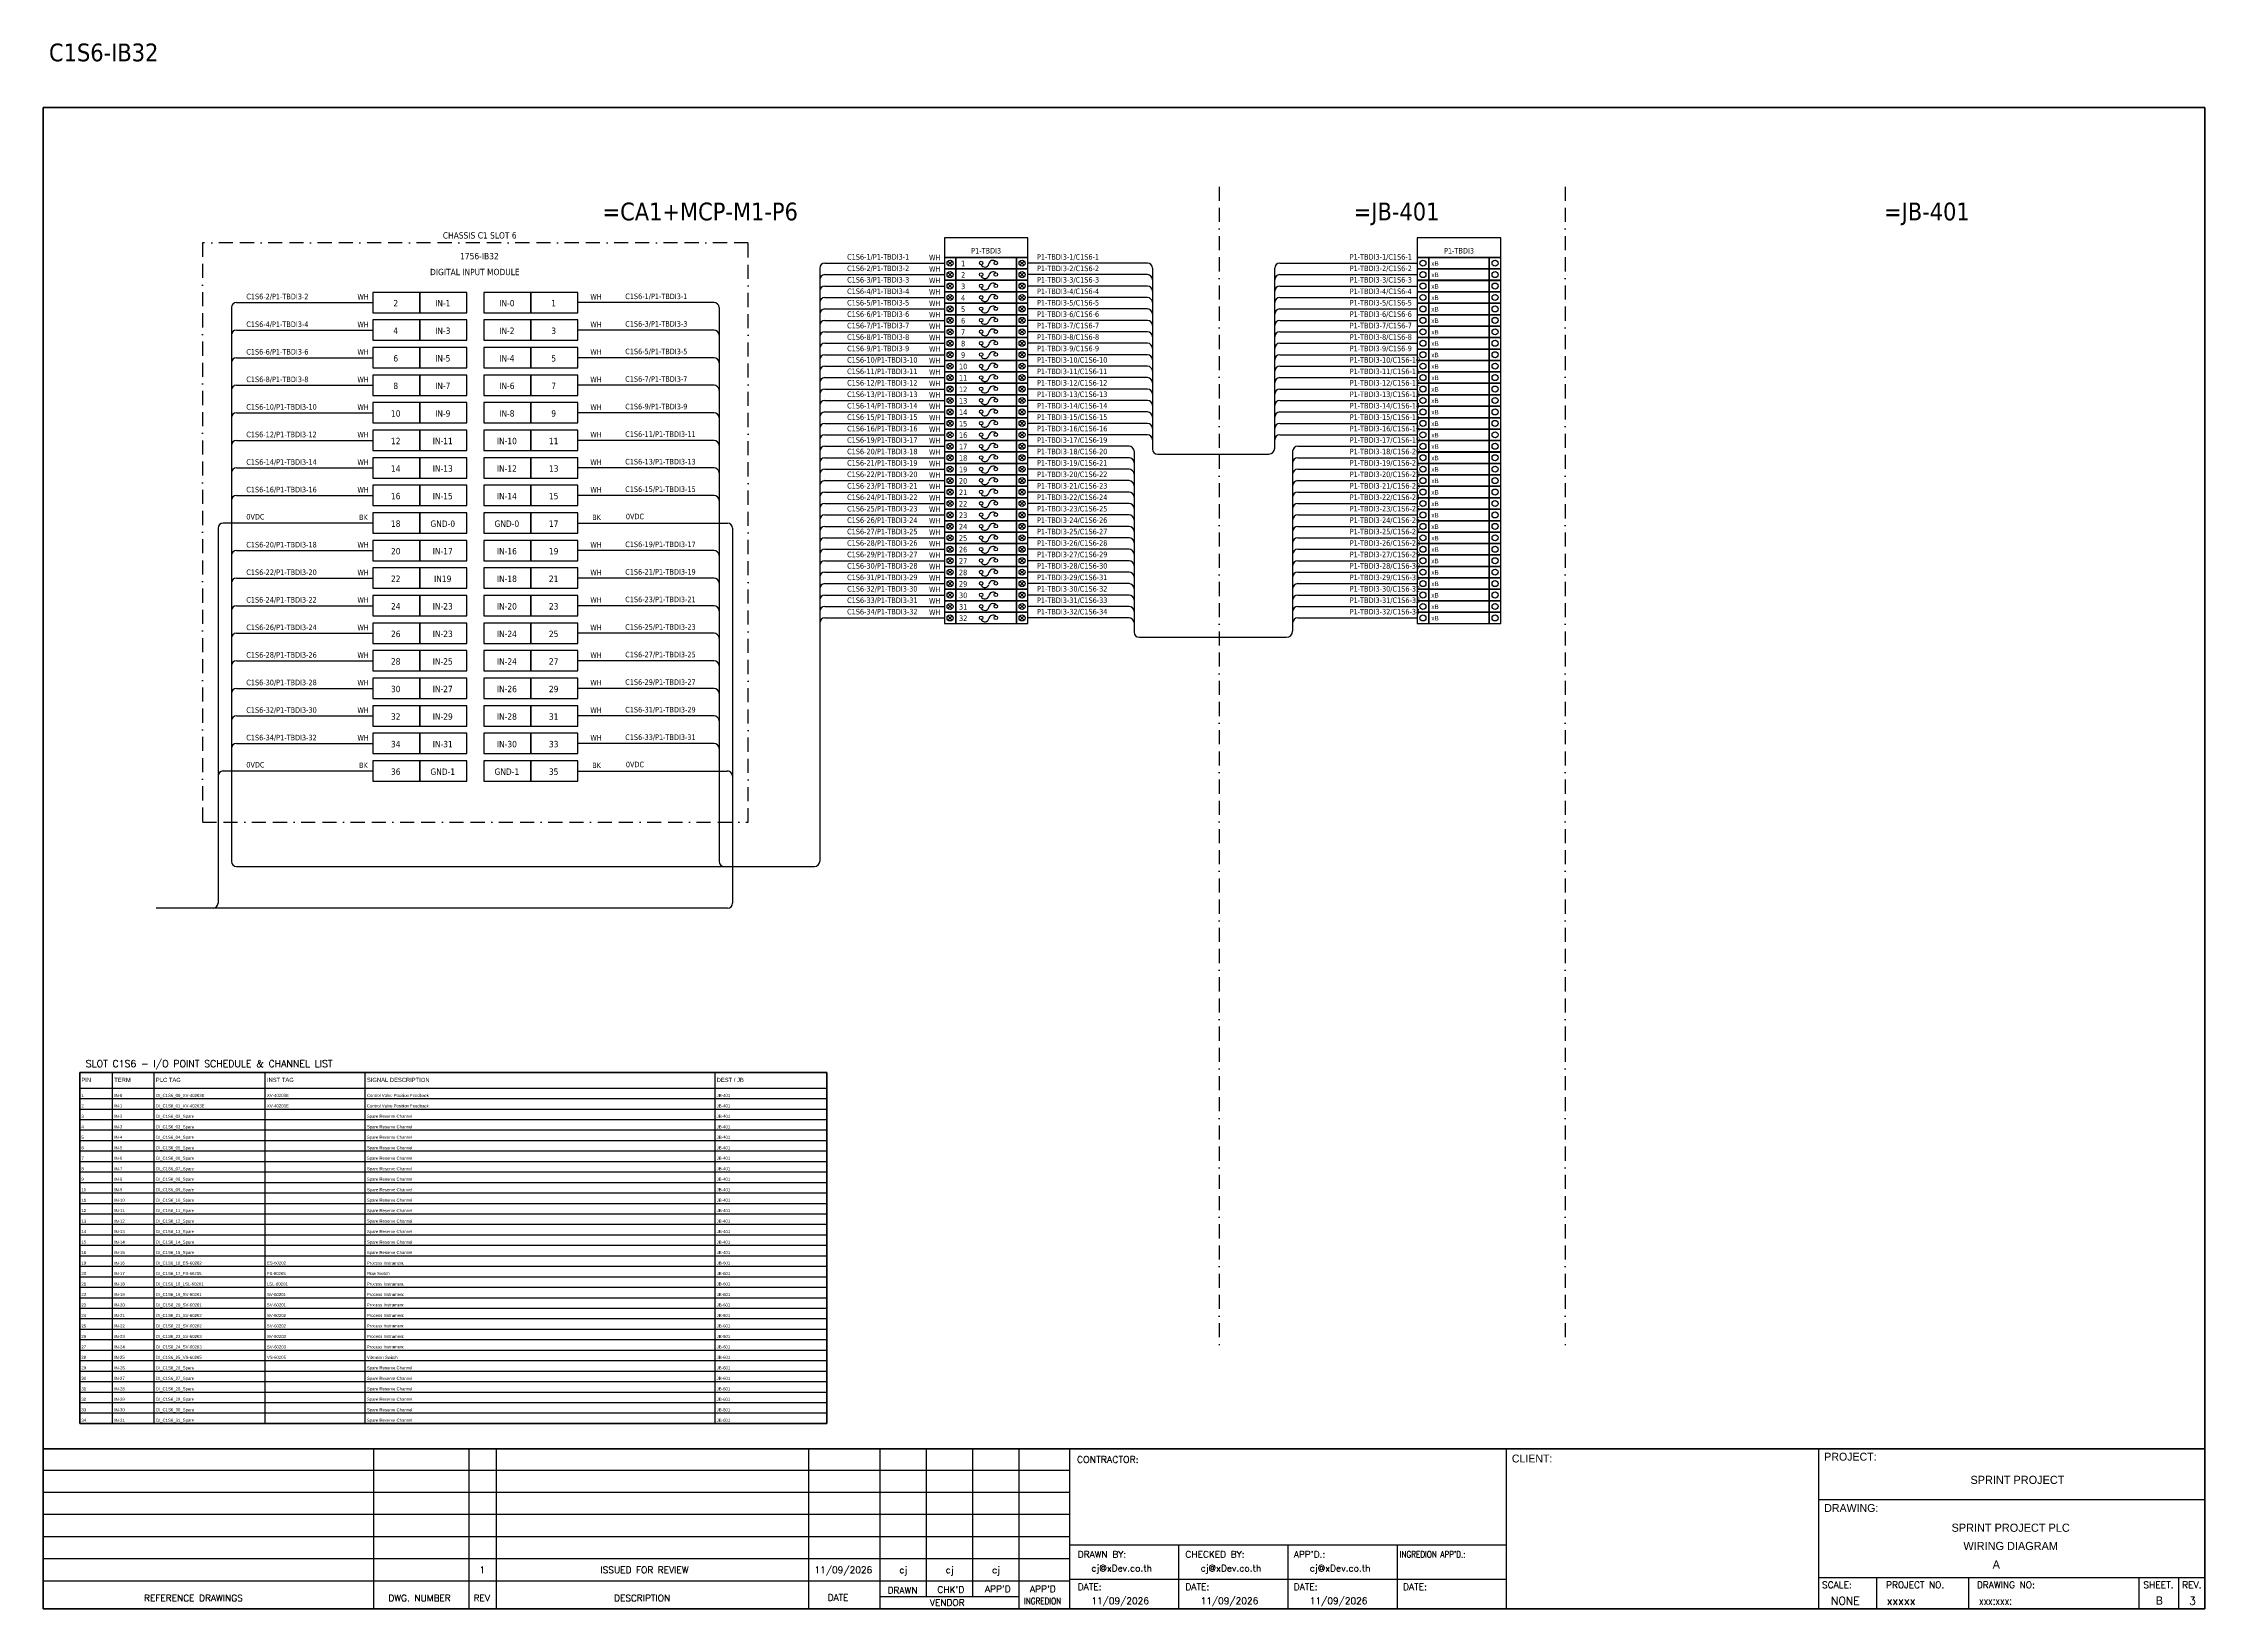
# Model space of a CAD drawing. Header units: millimetres. Extents: x 0 to 54213, y 0 to 2820.
# Drawn here: x 25160 to 29053, y 0 to 2820 of the extents above; entities that cross this region are included whole.
import ezdxf
from ezdxf.enums import TextEntityAlignment as Align

# ---------------------------------------------------------------- set-up
doc = ezdxf.new("R2010")
doc.units = ezdxf.units.MM
doc.linetypes.add('BORDERX2', pattern=[88.9, 25.4, -12.7, 25.4, -12.7, 0, -12.7])
for name, color, linetype in [('GT_1', 9, 'Continuous'), ('HELPPOINT', 7, 'Continuous'), ('MEMBER', 7, 'Continuous'), ('x01001-FrameArea', 2, 'BORDERX2')]:
    doc.layers.add(name, color=color, linetype=linetype)
for name, color, linetype, lineweight in [('IE-EQUIP', 253, 'Continuous', 25), ('IE-WIRE', 7, 'Continuous', 25), ('power', 7, 'Continuous', 25)]:
    doc.layers.add(name, color=color, linetype=linetype, lineweight=lineweight)
doc.styles.add('HTX11', font='O8111901')
doc.styles.add('ROMANS', font='romans.shx', dxfattribs={"width": 0.85, "height": 25})
doc.styles.get("Standard").update_dxf_attribs({"font": 'arial.ttf'})
doc.styles.add('Tahoma', font='')
doc.styles.get('Tahoma').set_extended_font_data('Tahoma')

# ---------------------------------------------------------------- blocks, each defined once
blk = doc.blocks.new('xTermSingleLayer5')
at = {"color": 7, "ltscale": 25.4}
for points in [[(0, -537), (537, -537), (537, 0), (0, 0)], [(537, -537), (3378, -537), (3378, 0), (537, 0)], [(3378, -537), (3915, -537), (3915, 0), (3378, 0)]]:
    blk.add_lwpolyline(points, close=True, dxfattribs=at)
for centre in [(268, -268), (3647, -268)]:
    blk.add_circle(centre, 141, dxfattribs=at)
blk.add_attdef('TERMINAL_B', (661, -387), '', height=212)

msp = doc.modelspace()

# ---------------------------------------------------------------- linework, layer by layer
at = {"color": 1, "ltscale": 25.4}
for p, q in [((26797, 2427.5), (26789.4, 2419.9)), ((26789.4, 2427.5), (26797, 2419.9)), ((26919.1, 2427.5), (26926.8, 2419.9)), ((26926.8, 2427.5), (26919.1, 2419.9)), ((26797, 2406.9), (26789.4, 2399.2)), ((26789.4, 2406.9), (26797, 2399.2)), ((26797, 2386.3), (26789.4, 2378.6)), ((26789.4, 2386.3), (26797, 2378.6)), ((26919.1, 2406.9), (26926.8, 2399.2)), ((26926.8, 2406.9), (26919.1, 2399.2)), ((26919.1, 2386.3), (26926.8, 2378.6)), ((26926.8, 2386.3), (26919.1, 2378.6)), ((26797, 2365.7), (26789.4, 2358)), ((26789.4, 2365.7), (26797, 2358)), ((26797, 2345.1), (26789.4, 2337.4)), ((26789.4, 2345.1), (26797, 2337.4)), ((26919.1, 2365.7), (26926.8, 2358)), ((26926.8, 2365.7), (26919.1, 2358)), ((26919.1, 2345.1), (26926.8, 2337.4)), ((26926.8, 2345.1), (26919.1, 2337.4)), ((26797, 2324.5), (26789.4, 2316.8)), ((26789.4, 2324.5), (26797, 2316.8)), ((26797, 2303.9), (26789.4, 2296.2)), ((26789.4, 2303.9), (26797, 2296.2)), ((26919.1, 2324.5), (26926.8, 2316.8)), ((26926.8, 2324.5), (26919.1, 2316.8)), ((26919.1, 2303.9), (26926.8, 2296.2)), ((26926.8, 2303.9), (26919.1, 2296.2)), ((26797, 2283.2), (26789.4, 2275.6)), ((26789.4, 2283.2), (26797, 2275.6)), ((26797, 2262.6), (26789.4, 2255)), ((26789.4, 2262.6), (26797, 2255)), ((26919.1, 2283.2), (26926.8, 2275.6)), ((26926.8, 2283.2), (26919.1, 2275.6)), ((26919.1, 2262.6), (26926.8, 2255)), ((26926.8, 2262.6), (26919.1, 2255)), ((26797, 2242), (26789.4, 2234.3)), ((26789.4, 2242), (26797, 2234.3)), ((26797, 2221.4), (26789.4, 2213.7)), ((26789.4, 2221.4), (26797, 2213.7)), ((26919.1, 2242), (26926.8, 2234.3)), ((26926.8, 2242), (26919.1, 2234.3)), ((26919.1, 2221.4), (26926.8, 2213.7)), ((26926.8, 2221.4), (26919.1, 2213.7)), ((26797, 2200.8), (26789.4, 2193.1)), ((26789.4, 2200.8), (26797, 2193.1)), ((26919.1, 2200.8), (26926.8, 2193.1)), ((26926.8, 2200.8), (26919.1, 2193.1)), ((26797, 2180.2), (26789.4, 2172.5)), ((26789.4, 2180.2), (26797, 2172.5)), ((26797, 2159.6), (26789.4, 2151.9)), ((26789.4, 2159.6), (26797, 2151.9)), ((26919.1, 2180.2), (26926.8, 2172.5)), ((26926.8, 2180.2), (26919.1, 2172.5)), ((26919.1, 2159.6), (26926.8, 2151.9)), ((26926.8, 2159.6), (26919.1, 2151.9)), ((26797, 2139), (26789.4, 2131.3)), ((26789.4, 2139), (26797, 2131.3)), ((26797, 2118.3), (26789.4, 2110.7)), ((26789.4, 2118.3), (26797, 2110.7)), ((26919.1, 2139), (26926.8, 2131.3)), ((26926.8, 2139), (26919.1, 2131.3)), ((26919.1, 2118.3), (26926.8, 2110.7)), ((26926.8, 2118.3), (26919.1, 2110.7)), ((26797, 2097.7), (26789.4, 2090.1)), ((26789.4, 2097.7), (26797, 2090.1)), ((26797, 2077.1), (26789.4, 2069.5)), ((26789.4, 2077.1), (26797, 2069.5)), ((26919.1, 2097.7), (26926.8, 2090.1)), ((26926.8, 2097.7), (26919.1, 2090.1)), ((26919.1, 2077.1), (26926.8, 2069.5)), ((26926.8, 2077.1), (26919.1, 2069.5)), ((26797, 2056.5), (26789.4, 2048.8)), ((26789.4, 2056.5), (26797, 2048.8)), ((26797, 2035.9), (26789.4, 2028.2)), ((26789.4, 2035.9), (26797, 2028.2)), ((26919.1, 2056.5), (26926.8, 2048.8)), ((26926.8, 2056.5), (26919.1, 2048.8)), ((26919.1, 2035.9), (26926.8, 2028.2)), ((26926.8, 2035.9), (26919.1, 2028.2)), ((26797, 2015.3), (26789.4, 2007.6)), ((26789.4, 2015.3), (26797, 2007.6)), ((26797, 1994.7), (26789.4, 1987)), ((26789.4, 1994.7), (26797, 1987)), ((26919.1, 2015.3), (26926.8, 2007.6)), ((26926.8, 2015.3), (26919.1, 2007.6)), ((26919.1, 1994.7), (26926.8, 1987)), ((26926.8, 1994.7), (26919.1, 1987)), ((26797, 1974.1), (26789.4, 1966.4)), ((26789.4, 1974.1), (26797, 1966.4)), ((26797, 1953.5), (26789.4, 1945.8)), ((26789.4, 1953.5), (26797, 1945.8)), ((26919.1, 1974.1), (26926.8, 1966.4)), ((26926.8, 1974.1), (26919.1, 1966.4)), ((26919.1, 1953.5), (26926.8, 1945.8)), ((26926.8, 1953.5), (26919.1, 1945.8)), ((26797, 1932.8), (26789.4, 1925.2)), ((26789.4, 1932.8), (26797, 1925.2)), ((26797, 1912.2), (26789.4, 1904.6)), ((26789.4, 1912.2), (26797, 1904.6)), ((26919.1, 1932.8), (26926.8, 1925.2)), ((26926.8, 1932.8), (26919.1, 1925.2)), ((26919.1, 1912.2), (26926.8, 1904.6)), ((26926.8, 1912.2), (26919.1, 1904.6)), ((26797, 1891.6), (26789.4, 1883.9)), ((26789.4, 1891.6), (26797, 1883.9)), ((26797, 1871), (26789.4, 1863.3)), ((26789.4, 1871), (26797, 1863.3)), ((26919.1, 1891.6), (26926.8, 1883.9)), ((26926.8, 1891.6), (26919.1, 1883.9)), ((26919.1, 1871), (26926.8, 1863.3)), ((26926.8, 1871), (26919.1, 1863.3)), ((26797, 1850.4), (26789.4, 1842.7)), ((26789.4, 1850.4), (26797, 1842.7)), ((26919.1, 1850.4), (26926.8, 1842.7)), ((26926.8, 1850.4), (26919.1, 1842.7)), ((26797, 1829.8), (26789.4, 1822.1)), ((26789.4, 1829.8), (26797, 1822.1)), ((26797, 1809.2), (26789.4, 1801.5)), ((26789.4, 1809.2), (26797, 1801.5)), ((26919.1, 1829.8), (26926.8, 1822.1)), ((26926.8, 1829.8), (26919.1, 1822.1)), ((26919.1, 1809.2), (26926.8, 1801.5)), ((26926.8, 1809.2), (26919.1, 1801.5)), ((26797, 1788.6), (26789.4, 1780.9)), ((26789.4, 1788.6), (26797, 1780.9)), ((26919.1, 1788.6), (26926.8, 1780.9)), ((26926.8, 1788.6), (26919.1, 1780.9))]:
    msp.add_line(p, q, dxfattribs=at)
at = {"color": 7}
for p, q in [((25225.5, 937.9), (26571.3, 937.9)), ((25284.8, 333.8), (25284.8, 965.9)), ((25359.8, 333.8), (25359.8, 965.9)), ((25559.8, 333.8), (25559.8, 965.9)), ((25739.8, 333.8), (25739.8, 965.9)), ((26369.8, 333.8), (26369.8, 965.9))]:
    msp.add_line(p, q, dxfattribs=at)
at = {"color": 8}
for p, q in [((25225.5, 919), (26571.3, 919)), ((25225.5, 900.1), (26571.3, 900.1)), ((25225.5, 881.3), (26571.3, 881.3)), ((25225.5, 862.4), (26571.3, 862.4)), ((25225.5, 843.5), (26571.3, 843.5)), ((25225.5, 824.6), (26571.3, 824.6)), ((25225.5, 805.8), (26571.3, 805.8)), ((25225.5, 786.9), (26571.3, 786.9)), ((25225.5, 768), (26571.3, 768)), ((25225.5, 749.1), (26571.3, 749.1)), ((25225.5, 730.2), (26571.3, 730.2)), ((25225.5, 711.4), (26571.3, 711.4)), ((25225.5, 692.5), (26571.3, 692.5)), ((25225.5, 673.6), (26571.3, 673.6)), ((25225.5, 654.7), (26571.3, 654.7)), ((25225.5, 635.9), (26571.3, 635.9)), ((25225.5, 617), (26571.3, 617)), ((25225.5, 598.1), (26571.3, 598.1)), ((25225.5, 579.2), (26571.3, 579.2)), ((25225.5, 560.3), (26571.3, 560.3)), ((25225.5, 541.5), (26571.3, 541.5)), ((25225.5, 522.6), (26571.3, 522.6)), ((25225.5, 503.7), (26571.3, 503.7)), ((25225.5, 484.8), (26571.3, 484.8)), ((25225.5, 465.9), (26571.3, 465.9)), ((25225.5, 447.1), (26571.3, 447.1)), ((25225.5, 428.2), (26571.3, 428.2)), ((25225.5, 409.3), (26571.3, 409.3)), ((25225.5, 390.4), (26571.3, 390.4)), ((25225.5, 371.6), (26571.3, 371.6)), ((25225.5, 352.7), (26571.3, 352.7))]:
    msp.add_line(p, q, dxfattribs=at)
at = {"color": 4}
for p, q in [((28462.1, 56.1), (28462.1, 0)), ((28627.4, 56.1), (28627.4, 0))]:
    msp.add_line(p, q, dxfattribs=at)
at = {"color": 4, "ltscale": 0.5}
for p, q in [((28934.5, 56.1), (28934.5, 0)), ((28934.5, 56.1), (28934.5, 0)), ((29005.7, 56.1), (29005.7, 0)), ((29005.7, 56.1), (29005.7, 0))]:
    msp.add_line(p, q, dxfattribs=at)
at = {"color": 4, "ltscale": 25.4}
for points in [[(26782.9, 2434), (26933.2, 2434), (26933.2, 2469.2), (26782.9, 2469.2)], [(27634.7, 2434), (27785, 2434), (27785, 2469.2), (27634.7, 2469.2)]]:
    msp.add_lwpolyline(points, close=True, dxfattribs=at)
at = {"color": 1, "ltscale": 25.4}
for points in [[(26782.9, 2413.4), (26803.5, 2413.4), (26803.5, 2434), (26782.9, 2434)], [(26803.5, 2413.4), (26912.6, 2413.4), (26912.6, 2434), (26803.5, 2434)], [(26912.6, 2413.4), (26933.2, 2413.4), (26933.2, 2434), (26912.6, 2434)], [(26782.9, 2392.8), (26803.5, 2392.8), (26803.5, 2413.4), (26782.9, 2413.4)], [(26782.9, 2372.2), (26803.5, 2372.2), (26803.5, 2392.8), (26782.9, 2392.8)], [(26803.5, 2392.8), (26912.6, 2392.8), (26912.6, 2413.4), (26803.5, 2413.4)], [(26803.5, 2372.2), (26912.6, 2372.2), (26912.6, 2392.8), (26803.5, 2392.8)], [(26912.6, 2392.8), (26933.2, 2392.8), (26933.2, 2413.4), (26912.6, 2413.4)], [(26912.6, 2372.2), (26933.2, 2372.2), (26933.2, 2392.8), (26912.6, 2392.8)], [(26782.9, 2351.5), (26803.5, 2351.5), (26803.5, 2372.2), (26782.9, 2372.2)], [(26782.9, 2330.9), (26803.5, 2330.9), (26803.5, 2351.5), (26782.9, 2351.5)], [(26803.5, 2351.5), (26912.6, 2351.5), (26912.6, 2372.2), (26803.5, 2372.2)], [(26803.5, 2330.9), (26912.6, 2330.9), (26912.6, 2351.5), (26803.5, 2351.5)], [(26912.6, 2351.5), (26933.2, 2351.5), (26933.2, 2372.2), (26912.6, 2372.2)], [(26912.6, 2330.9), (26933.2, 2330.9), (26933.2, 2351.5), (26912.6, 2351.5)], [(26782.9, 2310.3), (26803.5, 2310.3), (26803.5, 2330.9), (26782.9, 2330.9)], [(26782.9, 2289.7), (26803.5, 2289.7), (26803.5, 2310.3), (26782.9, 2310.3)], [(26803.5, 2310.3), (26912.6, 2310.3), (26912.6, 2330.9), (26803.5, 2330.9)], [(26803.5, 2289.7), (26912.6, 2289.7), (26912.6, 2310.3), (26803.5, 2310.3)], [(26912.6, 2310.3), (26933.2, 2310.3), (26933.2, 2330.9), (26912.6, 2330.9)], [(26912.6, 2289.7), (26933.2, 2289.7), (26933.2, 2310.3), (26912.6, 2310.3)], [(26782.9, 2269.1), (26803.5, 2269.1), (26803.5, 2289.7), (26782.9, 2289.7)], [(26782.9, 2248.5), (26803.5, 2248.5), (26803.5, 2269.1), (26782.9, 2269.1)], [(26803.5, 2269.1), (26912.6, 2269.1), (26912.6, 2289.7), (26803.5, 2289.7)], [(26803.5, 2248.5), (26912.6, 2248.5), (26912.6, 2269.1), (26803.5, 2269.1)], [(26912.6, 2269.1), (26933.2, 2269.1), (26933.2, 2289.7), (26912.6, 2289.7)], [(26912.6, 2248.5), (26933.2, 2248.5), (26933.2, 2269.1), (26912.6, 2269.1)], [(26782.9, 2227.9), (26803.5, 2227.9), (26803.5, 2248.5), (26782.9, 2248.5)], [(26782.9, 2207.3), (26803.5, 2207.3), (26803.5, 2227.9), (26782.9, 2227.9)], [(26803.5, 2227.9), (26912.6, 2227.9), (26912.6, 2248.5), (26803.5, 2248.5)], [(26803.5, 2207.3), (26912.6, 2207.3), (26912.6, 2227.9), (26803.5, 2227.9)], [(26912.6, 2227.9), (26933.2, 2227.9), (26933.2, 2248.5), (26912.6, 2248.5)], [(26912.6, 2207.3), (26933.2, 2207.3), (26933.2, 2227.9), (26912.6, 2227.9)], [(26782.9, 2186.7), (26803.5, 2186.7), (26803.5, 2207.3), (26782.9, 2207.3)], [(26782.9, 2166), (26803.5, 2166), (26803.5, 2186.7), (26782.9, 2186.7)], [(26803.5, 2186.7), (26912.6, 2186.7), (26912.6, 2207.3), (26803.5, 2207.3)], [(26803.5, 2166), (26912.6, 2166), (26912.6, 2186.7), (26803.5, 2186.7)], [(26912.6, 2186.7), (26933.2, 2186.7), (26933.2, 2207.3), (26912.6, 2207.3)], [(26912.6, 2166), (26933.2, 2166), (26933.2, 2186.7), (26912.6, 2186.7)], [(26782.9, 2145.4), (26803.5, 2145.4), (26803.5, 2166), (26782.9, 2166)], [(26782.9, 2124.8), (26803.5, 2124.8), (26803.5, 2145.4), (26782.9, 2145.4)], [(26803.5, 2145.4), (26912.6, 2145.4), (26912.6, 2166), (26803.5, 2166)], [(26803.5, 2124.8), (26912.6, 2124.8), (26912.6, 2145.4), (26803.5, 2145.4)], [(26912.6, 2145.4), (26933.2, 2145.4), (26933.2, 2166), (26912.6, 2166)], [(26912.6, 2124.8), (26933.2, 2124.8), (26933.2, 2145.4), (26912.6, 2145.4)], [(26782.9, 2104.2), (26803.5, 2104.2), (26803.5, 2124.8), (26782.9, 2124.8)], [(26782.9, 2083.6), (26803.5, 2083.6), (26803.5, 2104.2), (26782.9, 2104.2)], [(26803.5, 2104.2), (26912.6, 2104.2), (26912.6, 2124.8), (26803.5, 2124.8)], [(26803.5, 2083.6), (26912.6, 2083.6), (26912.6, 2104.2), (26803.5, 2104.2)], [(26912.6, 2104.2), (26933.2, 2104.2), (26933.2, 2124.8), (26912.6, 2124.8)], [(26912.6, 2083.6), (26933.2, 2083.6), (26933.2, 2104.2), (26912.6, 2104.2)], [(26782.9, 2063), (26803.5, 2063), (26803.5, 2083.6), (26782.9, 2083.6)], [(26803.5, 2063), (26912.6, 2063), (26912.6, 2083.6), (26803.5, 2083.6)], [(26912.6, 2063), (26933.2, 2063), (26933.2, 2083.6), (26912.6, 2083.6)], [(26782.9, 2042.4), (26803.5, 2042.4), (26803.5, 2063), (26782.9, 2063)], [(26782.9, 2021.8), (26803.5, 2021.8), (26803.5, 2042.4), (26782.9, 2042.4)], [(26803.5, 2042.4), (26912.6, 2042.4), (26912.6, 2063), (26803.5, 2063)], [(26803.5, 2021.8), (26912.6, 2021.8), (26912.6, 2042.4), (26803.5, 2042.4)], [(26912.6, 2042.4), (26933.2, 2042.4), (26933.2, 2063), (26912.6, 2063)], [(26912.6, 2021.8), (26933.2, 2021.8), (26933.2, 2042.4), (26912.6, 2042.4)], [(26782.9, 2001.1), (26803.5, 2001.1), (26803.5, 2021.8), (26782.9, 2021.8)], [(26782.9, 1980.5), (26803.5, 1980.5), (26803.5, 2001.1), (26782.9, 2001.1)], [(26803.5, 2001.1), (26912.6, 2001.1), (26912.6, 2021.8), (26803.5, 2021.8)], [(26803.5, 1980.5), (26912.6, 1980.5), (26912.6, 2001.1), (26803.5, 2001.1)], [(26912.6, 2001.1), (26933.2, 2001.1), (26933.2, 2021.8), (26912.6, 2021.8)], [(26912.6, 1980.5), (26933.2, 1980.5), (26933.2, 2001.1), (26912.6, 2001.1)], [(26782.9, 1959.9), (26803.5, 1959.9), (26803.5, 1980.5), (26782.9, 1980.5)], [(26782.9, 1939.3), (26803.5, 1939.3), (26803.5, 1959.9), (26782.9, 1959.9)], [(26803.5, 1959.9), (26912.6, 1959.9), (26912.6, 1980.5), (26803.5, 1980.5)], [(26803.5, 1939.3), (26912.6, 1939.3), (26912.6, 1959.9), (26803.5, 1959.9)], [(26912.6, 1959.9), (26933.2, 1959.9), (26933.2, 1980.5), (26912.6, 1980.5)], [(26912.6, 1939.3), (26933.2, 1939.3), (26933.2, 1959.9), (26912.6, 1959.9)], [(26782.9, 1918.7), (26803.5, 1918.7), (26803.5, 1939.3), (26782.9, 1939.3)], [(26782.9, 1898.1), (26803.5, 1898.1), (26803.5, 1918.7), (26782.9, 1918.7)], [(26803.5, 1918.7), (26912.6, 1918.7), (26912.6, 1939.3), (26803.5, 1939.3)], [(26803.5, 1898.1), (26912.6, 1898.1), (26912.6, 1918.7), (26803.5, 1918.7)], [(26912.6, 1918.7), (26933.2, 1918.7), (26933.2, 1939.3), (26912.6, 1939.3)], [(26912.6, 1898.1), (26933.2, 1898.1), (26933.2, 1918.7), (26912.6, 1918.7)], [(26782.9, 1877.5), (26803.5, 1877.5), (26803.5, 1898.1), (26782.9, 1898.1)], [(26782.9, 1856.9), (26803.5, 1856.9), (26803.5, 1877.5), (26782.9, 1877.5)], [(26803.5, 1877.5), (26912.6, 1877.5), (26912.6, 1898.1), (26803.5, 1898.1)], [(26803.5, 1856.9), (26912.6, 1856.9), (26912.6, 1877.5), (26803.5, 1877.5)], [(26912.6, 1877.5), (26933.2, 1877.5), (26933.2, 1898.1), (26912.6, 1898.1)], [(26912.6, 1856.9), (26933.2, 1856.9), (26933.2, 1877.5), (26912.6, 1877.5)], [(26782.9, 1836.3), (26803.5, 1836.3), (26803.5, 1856.9), (26782.9, 1856.9)], [(26782.9, 1815.6), (26803.5, 1815.6), (26803.5, 1836.3), (26782.9, 1836.3)], [(26803.5, 1836.3), (26912.6, 1836.3), (26912.6, 1856.9), (26803.5, 1856.9)], [(26803.5, 1815.6), (26912.6, 1815.6), (26912.6, 1836.3), (26803.5, 1836.3)], [(26912.6, 1836.3), (26933.2, 1836.3), (26933.2, 1856.9), (26912.6, 1856.9)], [(26912.6, 1815.6), (26933.2, 1815.6), (26933.2, 1836.3), (26912.6, 1836.3)], [(26782.9, 1795), (26803.5, 1795), (26803.5, 1815.6), (26782.9, 1815.6)], [(26782.9, 1774.4), (26803.5, 1774.4), (26803.5, 1795), (26782.9, 1795)], [(26803.5, 1795), (26912.6, 1795), (26912.6, 1815.6), (26803.5, 1815.6)], [(26803.5, 1774.4), (26912.6, 1774.4), (26912.6, 1795), (26803.5, 1795)], [(26912.6, 1795), (26933.2, 1795), (26933.2, 1815.6), (26912.6, 1815.6)], [(26912.6, 1774.4), (26933.2, 1774.4), (26933.2, 1795), (26912.6, 1795)]]:
    msp.add_lwpolyline(points, close=True, dxfattribs=at)
msp.add_lwpolyline([(25225.5, 965.9), (26571.3, 965.9), (26571.3, 333.8), (25225.5, 333.8)], close=True)
at = {"color": 7}
msp.add_lwpolyline([(25225.5, 333.8), (26571.3, 333.8), (26571.3, 965.9), (25225.5, 965.9), (25225.5, 333.8)], dxfattribs=at)
at = {"color": 1, "ltscale": 25.4}
for centre in [(26793.2, 2423.7), (26922.9, 2423.7), (26793.2, 2403.1), (26793.2, 2382.5), (26922.9, 2403.1), (26922.9, 2382.5), (26793.2, 2361.9), (26793.2, 2341.2), (26922.9, 2361.9), (26922.9, 2341.2), (26793.2, 2320.6), (26793.2, 2300), (26922.9, 2320.6), (26922.9, 2300), (26793.2, 2279.4), (26793.2, 2258.8), (26922.9, 2279.4), (26922.9, 2258.8), (26793.2, 2238.2), (26793.2, 2217.6), (26922.9, 2238.2), (26922.9, 2217.6), (26793.2, 2197), (26793.2, 2176.3), (26922.9, 2197), (26922.9, 2176.3), (26793.2, 2155.7), (26922.9, 2155.7), (26793.2, 2135.1), (26793.2, 2114.5), (26922.9, 2135.1), (26922.9, 2114.5), (26793.2, 2093.9), (26793.2, 2073.3), (26922.9, 2093.9), (26922.9, 2073.3), (26793.2, 2052.7), (26793.2, 2032.1), (26922.9, 2052.7), (26922.9, 2032.1), (26793.2, 2011.5), (26793.2, 1990.8), (26922.9, 2011.5), (26922.9, 1990.8), (26793.2, 1970.2), (26793.2, 1949.6), (26922.9, 1970.2), (26922.9, 1949.6), (26793.2, 1929), (26793.2, 1908.4), (26922.9, 1929), (26922.9, 1908.4), (26793.2, 1887.8), (26793.2, 1867.2), (26922.9, 1887.8), (26922.9, 1867.2), (26793.2, 1846.6), (26793.2, 1825.9), (26922.9, 1846.6), (26922.9, 1825.9), (26793.2, 1805.3), (26922.9, 1805.3), (26793.2, 1784.7), (26922.9, 1784.7)]:
    msp.add_circle(centre, 5.42, dxfattribs=at)
at = {"layer": 'GT_1', "color": 4}
for p, q in [((25755.2, 0), (25755.2, 288.2)), ((25927.1, 0), (25927.1, 288.2)), ((25976.3, 0), (25976.3, 288.2)), ((26538.9, 0), (26538.9, 288.2)), ((26667.2, 0), (26667.2, 288.2)), ((26750.8, 21.8), (26750.8, 288.2)), ((26834.3, 21.8), (26834.3, 288.2)), ((26917.6, 0), (26917.6, 288.2)), ((27008.6, 0), (27008.6, 288.2)), ((27795.6, 0), (27795.6, 288.2)), ((28357.9, 0), (28357.9, 288.2)), ((28357.9, 0), (28357.9, 288.2)), ((28357.9, 0), (28357.9, 288.2)), ((27008.6, 249.3), (25159.8, 249.3)), ((27008.6, 209.5), (25159.8, 209.5)), ((27008.6, 169.6), (25159.8, 169.6)), ((27008.6, 129.7), (25159.8, 129.7)), ((27008.6, 89.7), (25159.8, 89.7)), ((27795.6, 114.3), (27008.6, 114.3)), ((27205.4, 0), (27205.4, 114.3)), ((27402.1, 0), (27402.1, 114.3)), ((27598.9, 0), (27598.9, 114.3)), ((27008.5, 49.8), (25159.8, 49.8)), ((27795.6, 52.9), (27008.6, 52.9)), ((28357.9, 56.1), (29053.1, 56.1)), ((26917.6, 21.8), (26667.2, 21.8))]:
    msp.add_line(p, q, dxfattribs=at)
at = {"layer": 'HELPPOINT', "color": 4, "lineweight": 35}
for p, q in [((25159.8, 0), (25159.8, 2704.2)), ((25159.8, 2704.2), (29053.1, 2704.2)), ((25159.8, 0), (25159.8, 2704.2)), ((25159.8, 2704.2), (29053.1, 2704.2)), ((29053.1, 2704.2), (29053.1, 0)), ((29053.1, 2704.2), (29053.1, 0)), ((29053.1, 0), (25159.8, 0)), ((29053.1, 0), (25159.8, 0))]:
    msp.add_line(p, q, dxfattribs=at)
at = {"layer": 'HELPPOINT', "color": 4}
for p, q in [((28357.9, 196.6), (29053.1, 196.6)), ((28357.9, 196.6), (29053.1, 196.6)), ((28357.9, 56.1), (29053.1, 56.1))]:
    msp.add_line(p, q, dxfattribs=at)
at = {"layer": 'IE-EQUIP', "linetype": 'Continuous', "ltscale": 25.4}
for points in [[(25753.2, 2334.4), (25837.9, 2334.4), (25837.9, 2371.1), (25753.2, 2371.1)], [(25837.9, 2334.4), (25922.5, 2334.4), (25922.5, 2371.1), (25837.9, 2371.1)], [(25953.4, 2334.4), (26038, 2334.4), (26038, 2371.1), (25953.4, 2371.1)], [(26038, 2334.4), (26122.7, 2334.4), (26122.7, 2371.1), (26038, 2371.1)], [(25753.2, 2284.8), (25837.9, 2284.8), (25837.9, 2321.5), (25753.2, 2321.5)], [(25837.9, 2284.8), (25922.5, 2284.8), (25922.5, 2321.5), (25837.9, 2321.5)], [(25953.4, 2284.8), (26038, 2284.8), (26038, 2321.5), (25953.4, 2321.5)], [(26038, 2284.8), (26122.7, 2284.8), (26122.7, 2321.5), (26038, 2321.5)], [(25753.2, 2235.1), (25837.9, 2235.1), (25837.9, 2271.8), (25753.2, 2271.8)], [(25837.9, 2235.1), (25922.5, 2235.1), (25922.5, 2271.8), (25837.9, 2271.8)], [(25953.4, 2235.1), (26038, 2235.1), (26038, 2271.8), (25953.4, 2271.8)], [(26038, 2235.1), (26122.7, 2235.1), (26122.7, 2271.8), (26038, 2271.8)], [(25753.2, 2185.5), (25837.9, 2185.5), (25837.9, 2222.2), (25753.2, 2222.2)], [(25837.9, 2185.5), (25922.5, 2185.5), (25922.5, 2222.2), (25837.9, 2222.2)], [(25953.4, 2185.5), (26038, 2185.5), (26038, 2222.2), (25953.4, 2222.2)], [(26038, 2185.5), (26122.7, 2185.5), (26122.7, 2222.2), (26038, 2222.2)], [(25753.2, 2135.9), (25837.9, 2135.9), (25837.9, 2172.6), (25753.2, 2172.6)], [(25837.9, 2135.9), (25922.5, 2135.9), (25922.5, 2172.6), (25837.9, 2172.6)], [(25953.4, 2135.9), (26038, 2135.9), (26038, 2172.6), (25953.4, 2172.6)], [(26038, 2135.9), (26122.7, 2135.9), (26122.7, 2172.6), (26038, 2172.6)], [(25753.2, 2086.2), (25837.9, 2086.2), (25837.9, 2122.9), (25753.2, 2122.9)], [(25837.9, 2086.2), (25922.5, 2086.2), (25922.5, 2122.9), (25837.9, 2122.9)], [(25953.4, 2086.2), (26038, 2086.2), (26038, 2122.9), (25953.4, 2122.9)], [(26038, 2086.2), (26122.7, 2086.2), (26122.7, 2122.9), (26038, 2122.9)], [(25753.2, 2036.6), (25837.9, 2036.6), (25837.9, 2073.3), (25753.2, 2073.3)], [(25837.9, 2036.6), (25922.5, 2036.6), (25922.5, 2073.3), (25837.9, 2073.3)], [(25953.4, 2036.6), (26038, 2036.6), (26038, 2073.3), (25953.4, 2073.3)], [(26038, 2036.6), (26122.7, 2036.6), (26122.7, 2073.3), (26038, 2073.3)], [(25753.2, 1987), (25837.9, 1987), (25837.9, 2023.7), (25753.2, 2023.7)], [(25837.9, 1987), (25922.5, 1987), (25922.5, 2023.7), (25837.9, 2023.7)], [(25953.4, 1987), (26038, 1987), (26038, 2023.7), (25953.4, 2023.7)], [(26038, 1987), (26122.7, 1987), (26122.7, 2023.7), (26038, 2023.7)], [(25753.2, 1937.3), (25837.9, 1937.3), (25837.9, 1974), (25753.2, 1974)], [(25837.9, 1937.3), (25922.5, 1937.3), (25922.5, 1974), (25837.9, 1974)], [(25953.4, 1937.3), (26038, 1937.3), (26038, 1974), (25953.4, 1974)], [(26038, 1937.3), (26122.7, 1937.3), (26122.7, 1974), (26038, 1974)], [(25753.2, 1887.7), (25837.9, 1887.7), (25837.9, 1924.4), (25753.2, 1924.4)], [(25837.9, 1887.7), (25922.5, 1887.7), (25922.5, 1924.4), (25837.9, 1924.4)], [(25953.4, 1887.7), (26038, 1887.7), (26038, 1924.4), (25953.4, 1924.4)], [(26038, 1887.7), (26122.7, 1887.7), (26122.7, 1924.4), (26038, 1924.4)], [(25753.2, 1838.1), (25837.9, 1838.1), (25837.9, 1874.8), (25753.2, 1874.8)], [(25837.9, 1838.1), (25922.5, 1838.1), (25922.5, 1874.8), (25837.9, 1874.8)], [(25953.4, 1838.1), (26038, 1838.1), (26038, 1874.8), (25953.4, 1874.8)], [(26038, 1838.1), (26122.7, 1838.1), (26122.7, 1874.8), (26038, 1874.8)], [(25753.2, 1788.4), (25837.9, 1788.4), (25837.9, 1825.1), (25753.2, 1825.1)], [(25837.9, 1788.4), (25922.5, 1788.4), (25922.5, 1825.1), (25837.9, 1825.1)], [(25953.4, 1788.4), (26038, 1788.4), (26038, 1825.1), (25953.4, 1825.1)], [(26038, 1788.4), (26122.7, 1788.4), (26122.7, 1825.1), (26038, 1825.1)], [(25753.2, 1738.8), (25837.9, 1738.8), (25837.9, 1775.5), (25753.2, 1775.5)], [(25837.9, 1738.8), (25922.5, 1738.8), (25922.5, 1775.5), (25837.9, 1775.5)], [(25953.4, 1738.8), (26038, 1738.8), (26038, 1775.5), (25953.4, 1775.5)], [(26038, 1738.8), (26122.7, 1738.8), (26122.7, 1775.5), (26038, 1775.5)], [(25753.2, 1689.2), (25837.9, 1689.2), (25837.9, 1725.9), (25753.2, 1725.9)], [(25837.9, 1689.2), (25922.5, 1689.2), (25922.5, 1725.9), (25837.9, 1725.9)], [(25953.4, 1689.2), (26038, 1689.2), (26038, 1725.9), (25953.4, 1725.9)], [(26038, 1689.2), (26122.7, 1689.2), (26122.7, 1725.9), (26038, 1725.9)], [(25753.2, 1639.5), (25837.9, 1639.5), (25837.9, 1676.2), (25753.2, 1676.2)], [(25837.9, 1639.5), (25922.5, 1639.5), (25922.5, 1676.2), (25837.9, 1676.2)], [(25953.4, 1639.5), (26038, 1639.5), (26038, 1676.2), (25953.4, 1676.2)], [(26038, 1639.5), (26122.7, 1639.5), (26122.7, 1676.2), (26038, 1676.2)], [(25753.2, 1589.9), (25837.9, 1589.9), (25837.9, 1626.6), (25753.2, 1626.6)], [(25837.9, 1589.9), (25922.5, 1589.9), (25922.5, 1626.6), (25837.9, 1626.6)], [(25953.4, 1589.9), (26038, 1589.9), (26038, 1626.6), (25953.4, 1626.6)], [(26038, 1589.9), (26122.7, 1589.9), (26122.7, 1626.6), (26038, 1626.6)], [(25753.2, 1540.3), (25837.9, 1540.3), (25837.9, 1577), (25753.2, 1577)], [(25837.9, 1540.3), (25922.5, 1540.3), (25922.5, 1577), (25837.9, 1577)], [(25953.4, 1540.3), (26038, 1540.3), (26038, 1577), (25953.4, 1577)], [(26038, 1540.3), (26122.7, 1540.3), (26122.7, 1577), (26038, 1577)], [(25753.2, 1490.6), (25837.9, 1490.6), (25837.9, 1527.3), (25753.2, 1527.3)], [(25837.9, 1490.6), (25922.5, 1490.6), (25922.5, 1527.3), (25837.9, 1527.3)], [(25953.4, 1490.6), (26038, 1490.6), (26038, 1527.3), (25953.4, 1527.3)], [(26038, 1490.6), (26122.7, 1490.6), (26122.7, 1527.3), (26038, 1527.3)]]:
    msp.add_lwpolyline(points, close=True, dxfattribs=at)
at = {"layer": 'IE-WIRE', "color": 4, "ltscale": 25.4}
for p, q in [((26558.4, 2414.6), (26558.4, 1346.2)), ((26567.5, 2423.7), (26782.9, 2423.7)), ((27148.6, 2423.7), (26933.2, 2423.7)), ((27157.7, 2414.6), (27157.7, 2088.8)), ((27377.8, 2414.6), (27377.8, 2090.6)), ((27387, 2423.7), (27634.7, 2423.7)), ((27387, 2423.7), (27634.7, 2423.7)), ((26567.5, 2403.1), (26782.9, 2403.1)), ((26567.5, 2382.5), (26782.9, 2382.5)), ((27148.6, 2403.1), (26933.2, 2403.1)), ((27148.6, 2382.5), (26933.2, 2382.5)), ((27387, 2403.1), (27634.7, 2403.1)), ((27387, 2403.1), (27634.7, 2403.1)), ((27387, 2382.5), (27634.7, 2382.5)), ((27387, 2382.5), (27634.7, 2382.5)), ((25498.8, 2343.6), (25498.8, 1346.2)), ((25508, 2352.7), (25753.2, 2352.7)), ((26368, 2352.7), (26122.7, 2352.7)), ((26377.1, 2343.6), (26377.1, 1346.2)), ((26567.5, 2361.9), (26782.9, 2361.9)), ((26567.5, 2341.2), (26782.9, 2341.2)), ((27148.6, 2361.9), (26933.2, 2361.9)), ((27148.6, 2341.2), (26933.2, 2341.2)), ((27387, 2361.9), (27634.7, 2361.9)), ((27387, 2361.9), (27634.7, 2361.9)), ((27387, 2341.2), (27634.7, 2341.2)), ((27387, 2341.2), (27634.7, 2341.2)), ((25508, 2303.1), (25753.2, 2303.1)), ((26368, 2303.1), (26122.7, 2303.1)), ((26567.5, 2320.6), (26782.9, 2320.6)), ((26567.5, 2300), (26782.9, 2300)), ((27148.6, 2320.6), (26933.2, 2320.6)), ((27148.6, 2300), (26933.2, 2300)), ((27387, 2320.6), (27634.7, 2320.6)), ((27387, 2320.6), (27634.7, 2320.6)), ((27387, 2300), (27634.7, 2300)), ((27387, 2300), (27634.7, 2300)), ((26567.5, 2279.4), (26782.9, 2279.4)), ((26567.5, 2258.8), (26782.9, 2258.8)), ((27148.6, 2279.4), (26933.2, 2279.4)), ((27148.6, 2258.8), (26933.2, 2258.8)), ((27387, 2279.4), (27634.7, 2279.4)), ((27387, 2279.4), (27634.7, 2279.4)), ((27387, 2258.8), (27634.7, 2258.8)), ((27387, 2258.8), (27634.7, 2258.8)), ((25508, 2253.5), (25753.2, 2253.5)), ((26368, 2253.5), (26122.7, 2253.5)), ((26567.5, 2238.2), (26782.9, 2238.2)), ((27148.6, 2238.2), (26933.2, 2238.2)), ((27387, 2238.2), (27634.7, 2238.2)), ((27387, 2238.2), (27634.7, 2238.2)), ((25508, 2203.8), (25753.2, 2203.8)), ((26368, 2203.8), (26122.7, 2203.8)), ((26567.5, 2217.6), (26782.9, 2217.6)), ((26567.5, 2197), (26782.9, 2197)), ((27148.6, 2217.6), (26933.2, 2217.6)), ((27148.6, 2197), (26933.2, 2197)), ((27387, 2217.6), (27634.7, 2217.6)), ((27387, 2217.6), (27634.7, 2217.6)), ((27387, 2197), (27634.7, 2197)), ((27387, 2197), (27634.7, 2197)), ((25508, 2154.2), (25753.2, 2154.2)), ((26368, 2154.2), (26122.7, 2154.2)), ((26567.5, 2176.3), (26782.9, 2176.3)), ((26567.5, 2155.7), (26782.9, 2155.7)), ((27148.6, 2176.3), (26933.2, 2176.3)), ((27148.6, 2155.7), (26933.2, 2155.7)), ((27387, 2176.3), (27634.7, 2176.3)), ((27387, 2176.3), (27634.7, 2176.3)), ((27387, 2155.7), (27634.7, 2155.7)), ((27387, 2155.7), (27634.7, 2155.7)), ((25508, 2104.6), (25753.2, 2104.6)), ((26368, 2104.6), (26122.7, 2104.6)), ((26567.5, 2135.1), (26782.9, 2135.1)), ((26567.5, 2114.5), (26782.9, 2114.5)), ((27148.6, 2135.1), (26933.2, 2135.1)), ((27148.6, 2114.5), (26933.2, 2114.5)), ((27387, 2135.1), (27634.7, 2135.1)), ((27387, 2135.1), (27634.7, 2135.1)), ((27387, 2114.5), (27634.7, 2114.5)), ((27387, 2114.5), (27634.7, 2114.5)), ((26567.5, 2093.9), (26782.9, 2093.9)), ((26567.5, 2073.3), (26782.9, 2073.3)), ((27115.5, 2093.9), (26933.2, 2093.9)), ((27115.5, 2073.3), (26933.2, 2073.3)), ((27124.6, 2084.8), (27124.6, 1759)), ((27410.2, 2084.8), (27410.2, 1760.8)), ((27419.3, 2093.9), (27634.7, 2093.9)), ((27419.3, 2093.9), (27634.7, 2093.9)), ((27419.3, 2073.3), (27634.7, 2073.3)), ((27419.3, 2073.3), (27634.7, 2073.3)), ((25508, 2055), (25753.2, 2055)), ((26368, 2055), (26122.7, 2055)), ((26567.5, 2052.7), (26782.9, 2052.7)), ((26567.5, 2032.1), (26782.9, 2032.1)), ((27115.5, 2052.7), (26933.2, 2052.7)), ((27115.5, 2032.1), (26933.2, 2032.1)), ((27419.3, 2052.7), (27634.7, 2052.7)), ((27419.3, 2052.7), (27634.7, 2052.7)), ((27419.3, 2032.1), (27634.7, 2032.1)), ((27419.3, 2032.1), (27634.7, 2032.1)), ((25508, 2005.3), (25753.2, 2005.3)), ((26368, 2005.3), (26122.7, 2005.3)), ((26567.5, 2011.5), (26782.9, 2011.5)), ((26567.5, 1990.8), (26782.9, 1990.8)), ((27115.5, 2011.5), (26933.2, 2011.5)), ((27115.5, 1990.8), (26933.2, 1990.8)), ((27419.3, 2011.5), (27634.7, 2011.5)), ((27419.3, 2011.5), (27634.7, 2011.5)), ((27419.3, 1990.8), (27634.7, 1990.8)), ((27419.3, 1990.8), (27634.7, 1990.8)), ((26567.5, 1970.2), (26782.9, 1970.2)), ((26567.5, 1949.6), (26782.9, 1949.6)), ((27115.5, 1970.2), (26933.2, 1970.2)), ((27115.5, 1949.6), (26933.2, 1949.6)), ((27419.3, 1970.2), (27634.7, 1970.2)), ((27419.3, 1970.2), (27634.7, 1970.2)), ((27419.3, 1949.6), (27634.7, 1949.6)), ((27419.3, 1949.6), (27634.7, 1949.6)), ((26567.5, 1929), (26782.9, 1929)), ((26567.5, 1908.4), (26782.9, 1908.4)), ((27115.5, 1929), (26933.2, 1929)), ((27115.5, 1908.4), (26933.2, 1908.4)), ((27419.3, 1929), (27634.7, 1929)), ((27419.3, 1929), (27634.7, 1929)), ((27419.3, 1908.4), (27634.7, 1908.4)), ((27419.3, 1908.4), (27634.7, 1908.4)), ((25508, 1906.1), (25753.2, 1906.1)), ((26368, 1906.1), (26122.7, 1906.1)), ((26567.5, 1887.8), (26782.9, 1887.8)), ((27115.5, 1887.8), (26933.2, 1887.8)), ((27419.3, 1887.8), (27634.7, 1887.8)), ((27419.3, 1887.8), (27634.7, 1887.8)), ((25508, 1856.4), (25753.2, 1856.4)), ((26368, 1856.4), (26122.7, 1856.4)), ((26567.5, 1867.2), (26782.9, 1867.2)), ((26567.5, 1846.6), (26782.9, 1846.6)), ((27115.5, 1867.2), (26933.2, 1867.2)), ((27115.5, 1846.6), (26933.2, 1846.6)), ((27419.3, 1867.2), (27634.7, 1867.2)), ((27419.3, 1867.2), (27634.7, 1867.2)), ((27419.3, 1846.6), (27634.7, 1846.6)), ((27419.3, 1846.6), (27634.7, 1846.6)), ((25508, 1806.8), (25753.2, 1806.8)), ((26368, 1806.8), (26122.7, 1806.8)), ((26567.5, 1825.9), (26782.9, 1825.9)), ((26567.5, 1805.3), (26782.9, 1805.3)), ((27115.5, 1825.9), (26933.2, 1825.9)), ((27115.5, 1805.3), (26933.2, 1805.3)), ((27419.3, 1825.9), (27634.7, 1825.9)), ((27419.3, 1825.9), (27634.7, 1825.9)), ((27419.3, 1805.3), (27634.7, 1805.3)), ((27419.3, 1805.3), (27634.7, 1805.3)), ((25508, 1757.2), (25753.2, 1757.2)), ((26368, 1757.2), (26122.7, 1757.2)), ((26567.5, 1784.7), (26782.9, 1784.7)), ((27115.5, 1784.7), (26933.2, 1784.7)), ((27419.3, 1784.7), (27634.7, 1784.7)), ((27419.3, 1784.7), (27634.7, 1784.7)), ((25508, 1707.5), (25753.2, 1707.5)), ((26368, 1707.5), (26122.7, 1707.5)), ((25508, 1657.9), (25753.2, 1657.9)), ((26368, 1657.9), (26122.7, 1657.9)), ((25508, 1608.3), (25753.2, 1608.3)), ((26368, 1608.3), (26122.7, 1608.3)), ((25508, 1558.6), (25753.2, 1558.6)), ((26368, 1558.6), (26122.7, 1558.6))]:
    msp.add_line(p, q, dxfattribs=at)
at = {"layer": 'IE-WIRE', "color": 4}
for p, q in [((27166.7, 2079.9), (27367.1, 2079.9)), ((27133.6, 1750.1), (27399.4, 1750.1)), ((25507.9, 1337), (26549.2, 1337))]:
    msp.add_line(p, q, dxfattribs=at)
at = {"layer": 'IE-WIRE', "color": 7, "ltscale": 25.4}
for p, q in [((25753.2, 1955.7), (25483.8, 1955.7)), ((26122.7, 1955.7), (26392.1, 1955.7)), ((25474.7, 1946.5), (25474.7, 1270.9)), ((26401.2, 1946.5), (26401.2, 1270.9)), ((25753.2, 1509), (25483.8, 1509)), ((26122.7, 1509), (26392.1, 1509)), ((26392.3, 1262), (25363.2, 1262))]:
    msp.add_line(p, q, dxfattribs=at)
at = {"layer": 'IE-WIRE', "color": 4, "ltscale": 25.4}
for centre, radius, start, end in [((26567.5, 2414.6), 9.14, 90, 180), ((27148.6, 2414.6), 9.14, 0, 90), ((27387, 2414.6), 9.14, 90, 180), ((26567.5, 2393.9), 9.14, 90, 180), ((26567.5, 2373.3), 9.14, 90, 180), ((27148.6, 2393.9), 9.14, 0, 90), ((27148.6, 2373.3), 9.14, 0, 90), ((27387, 2393.9), 9.14, 90, 180), ((27387, 2373.3), 9.14, 90, 180), ((25508, 2343.6), 9.17, 90, 180), ((26368, 2343.6), 9.17, 0, 90), ((26567.5, 2352.7), 9.14, 90, 180), ((26567.5, 2332.1), 9.14, 90, 180), ((27148.6, 2352.7), 9.14, 0, 90), ((27148.6, 2332.1), 9.14, 0, 90), ((27387, 2352.7), 9.14, 90, 180), ((27387, 2332.1), 9.14, 90, 180), ((25508, 2293.9), 9.17, 90, 180), ((26368, 2293.9), 9.17, 0, 90), ((26567.5, 2311.5), 9.14, 90, 180), ((26567.5, 2290.9), 9.14, 90, 180), ((27148.6, 2311.5), 9.14, 0, 90), ((27148.6, 2290.9), 9.14, 0, 90), ((27387, 2311.5), 9.14, 90, 180), ((27387, 2290.9), 9.14, 90, 180), ((26567.5, 2270.3), 9.14, 90, 180), ((26567.5, 2249.7), 9.14, 90, 180), ((27148.6, 2270.3), 9.14, 0, 90), ((27148.6, 2249.7), 9.14, 0, 90), ((27387, 2270.3), 9.14, 90, 180), ((27387, 2249.7), 9.14, 90, 180), ((25508, 2244.3), 9.17, 90, 180), ((26368, 2244.3), 9.17, 0, 90), ((26567.5, 2229), 9.14, 90, 180), ((27148.6, 2229), 9.14, 0, 90), ((27387, 2229), 9.14, 90, 180), ((25508, 2194.7), 9.17, 90, 180), ((26368, 2194.7), 9.17, 0, 90), ((26567.5, 2208.4), 9.14, 90, 180), ((26567.5, 2187.8), 9.14, 90, 180), ((27148.6, 2208.4), 9.14, 0, 90), ((27148.6, 2187.8), 9.14, 0, 90), ((27387, 2208.4), 9.14, 90, 180), ((27387, 2187.8), 9.14, 90, 180), ((25508, 2145), 9.17, 90, 180), ((26368, 2145), 9.17, 0, 90), ((26567.5, 2167.2), 9.14, 90, 180), ((26567.5, 2146.6), 9.14, 90, 180), ((27148.6, 2167.2), 9.14, 0, 90), ((27148.6, 2146.6), 9.14, 0, 90), ((27387, 2167.2), 9.14, 90, 180), ((27387, 2146.6), 9.14, 90, 180), ((25508, 2095.4), 9.17, 90, 180), ((26368, 2095.4), 9.17, 0, 90), ((26567.5, 2126), 9.14, 90, 180), ((26567.5, 2105.4), 9.14, 90, 180), ((27148.6, 2126), 9.14, 0, 90), ((27148.6, 2105.4), 9.14, 0, 90), ((27387, 2126), 9.14, 90, 180), ((27387, 2105.4), 9.14, 90, 180), ((26567.5, 2084.8), 9.14, 90, 180), ((26567.5, 2064.2), 9.14, 90, 180), ((27115.5, 2084.8), 9.14, 0, 90), ((27115.5, 2064.2), 9.14, 0, 90), ((27367.1, 2090.6), 10.8, 270, 0), ((27419.3, 2084.8), 9.14, 90, 180), ((27419.3, 2064.2), 9.14, 90, 180), ((25508, 2045.8), 9.17, 90, 180), ((26368, 2045.8), 9.17, 0, 90), ((26567.5, 2043.5), 9.14, 90, 180), ((26567.5, 2022.9), 9.14, 90, 180), ((27115.5, 2043.5), 9.14, 0, 90), ((27115.5, 2022.9), 9.14, 0, 90), ((27419.3, 2043.5), 9.14, 90, 180), ((27419.3, 2022.9), 9.14, 90, 180), ((25508, 1996.1), 9.17, 90, 180), ((26368, 1996.1), 9.17, 0, 90), ((26567.5, 2002.3), 9.14, 90, 180), ((26567.5, 1981.7), 9.14, 90, 180), ((27115.5, 2002.3), 9.14, 0, 90), ((27115.5, 1981.7), 9.14, 0, 90), ((27419.3, 2002.3), 9.14, 90, 180), ((27419.3, 1981.7), 9.14, 90, 180), ((26567.5, 1961.1), 9.14, 90, 180), ((26567.5, 1940.5), 9.14, 90, 180), ((27115.5, 1961.1), 9.14, 0, 90), ((27115.5, 1940.5), 9.14, 0, 90), ((27419.3, 1961.1), 9.14, 90, 180), ((27419.3, 1940.5), 9.14, 90, 180), ((26567.5, 1919.9), 9.14, 90, 180), ((26567.5, 1899.3), 9.14, 90, 180), ((27115.5, 1919.9), 9.14, 0, 90), ((27115.5, 1899.3), 9.14, 0, 90), ((27419.3, 1919.9), 9.14, 90, 180), ((27419.3, 1899.3), 9.14, 90, 180), ((25508, 1896.9), 9.17, 90, 180), ((26368, 1896.9), 9.17, 0, 90), ((26567.5, 1878.6), 9.14, 90, 180), ((27115.5, 1878.6), 9.14, 0, 90), ((27419.3, 1878.6), 9.14, 90, 180), ((25508, 1847.2), 9.17, 90, 180), ((26368, 1847.2), 9.17, 0, 90), ((26567.5, 1858), 9.14, 90, 180), ((26567.5, 1837.4), 9.14, 90, 180), ((27115.5, 1858), 9.14, 0, 90), ((27115.5, 1837.4), 9.14, 0, 90), ((27419.3, 1858), 9.14, 90, 180), ((27419.3, 1837.4), 9.14, 90, 180), ((25508, 1797.6), 9.17, 90, 180), ((26368, 1797.6), 9.17, 0, 90), ((26567.5, 1816.8), 9.14, 90, 180), ((26567.5, 1796.2), 9.14, 90, 180), ((27115.5, 1816.8), 9.14, 0, 90), ((27115.5, 1796.2), 9.14, 0, 90), ((27419.3, 1816.8), 9.14, 90, 180), ((27419.3, 1796.2), 9.14, 90, 180), ((25508, 1748), 9.17, 90, 180), ((26368, 1748), 9.17, 0, 90), ((26567.5, 1775.6), 9.14, 90, 180), ((27115.5, 1775.6), 9.14, 0, 90), ((27399.4, 1760.8), 10.8, 270, 0), ((27419.3, 1775.6), 9.14, 90, 180), ((25508, 1698.3), 9.17, 90, 180), ((26368, 1698.3), 9.17, 0, 90), ((25508, 1648.7), 9.17, 90, 180), ((26368, 1648.7), 9.17, 0, 90), ((25508, 1599.1), 9.17, 90, 180), ((26368, 1599.1), 9.17, 0, 90), ((25508, 1549.4), 9.17, 90, 180), ((26368, 1549.4), 9.17, 0, 90)]:
    msp.add_arc(centre, radius, start, end, dxfattribs=at)
at = {"layer": 'IE-WIRE', "color": 4}
for centre, radius, start, end in [((27166.7, 2088.8), 8.96, 180, 270), ((27133.6, 1759), 8.96, 180, 270), ((25507.9, 1346.2), 9.14, 180, 270), ((26386.3, 1346.2), 9.14, 180, 270), ((26549.2, 1346.2), 9.14, 270, 0)]:
    msp.add_arc(centre, radius, start, end, dxfattribs=at)
at = {"layer": 'IE-WIRE', "color": 7, "ltscale": 25.4}
for centre, radius, start, end in [((25483.8, 1946.5), 9.14, 90, 180), ((26392.1, 1946.5), 9.14, 0, 90), ((25483.8, 1499.9), 9.14, 90, 180), ((26392.1, 1499.9), 9.14, 0, 90), ((25465.7, 1270.9), 8.96, 270, 0), ((26392.3, 1270.9), 8.96, 270, 0), ((26392.3, 1270.9), 8.96, 270, 0)]:
    msp.add_arc(centre, radius, start, end, dxfattribs=at)
at = {"layer": 'MEMBER', "color": 4, "lineweight": 35}
msp.add_line((25159.8, 288.2), (29053.1, 288.2), dxfattribs=at)
msp.add_line((25159.8, 288.2), (29053.1, 288.2), dxfattribs=at)
at = {"layer": 'MEMBER', "color": 4}
for p, q in [((28357.9, 196.6), (29053.1, 196.6)), ((28357.9, 196.6), (29053.1, 196.6)), ((28357.9, 56.1), (29053.1, 56.1)), ((28357.9, 56.1), (29053.1, 56.1))]:
    msp.add_line(p, q, dxfattribs=at)
at = {"layer": 'power', "color": 1, "ltscale": 25.4}
for centre in [(26849.2, 2424), (26875.6, 2424), (26849.2, 2403.4), (26849.2, 2382.8), (26875.6, 2403.4), (26875.6, 2382.8), (26849.2, 2362.2), (26849.2, 2341.6), (26875.6, 2362.2), (26875.6, 2341.6), (26849.2, 2321), (26849.2, 2300.3), (26875.6, 2321), (26875.6, 2300.3), (26849.2, 2279.7), (26849.2, 2259.1), (26875.6, 2279.7), (26875.6, 2259.1), (26849.2, 2238.5), (26849.2, 2217.9), (26875.6, 2238.5), (26875.6, 2217.9), (26849.2, 2197.3), (26875.6, 2197.3), (26849.2, 2176.7), (26849.2, 2156.1), (26875.6, 2176.7), (26875.6, 2156.1), (26849.2, 2135.4), (26849.2, 2114.8), (26875.6, 2135.4), (26875.6, 2114.8), (26849.2, 2094.2), (26849.2, 2073.6), (26875.6, 2094.2), (26875.6, 2073.6), (26849.2, 2053), (26849.2, 2032.4), (26875.6, 2053), (26875.6, 2032.4), (26849.2, 2011.8), (26849.2, 1991.2), (26875.6, 2011.8), (26875.6, 1991.2), (26849.2, 1970.6), (26849.2, 1949.9), (26875.6, 1970.6), (26875.6, 1949.9), (26849.2, 1929.3), (26849.2, 1908.7), (26875.6, 1929.3), (26875.6, 1908.7), (26849.2, 1888.1), (26849.2, 1867.5), (26875.6, 1888.1), (26875.6, 1867.5), (26849.2, 1846.9), (26875.6, 1846.9), (26849.2, 1826.3), (26849.2, 1805.7), (26875.6, 1826.3), (26875.6, 1805.7), (26849.2, 1785), (26875.6, 1785)]:
    msp.add_circle(centre, 3.16, dxfattribs=at)
for centre, radius, start, end in [((26855.9, 2424.2), 7.52, 206.1634, 346.0383), ((26870.8, 2421.2), 7.66, 51.1309, 171.3254), ((26855.9, 2403.6), 7.52, 206.1634, 346.0383), ((26855.9, 2382.9), 7.52, 206.1634, 346.0383), ((26870.8, 2400.6), 7.66, 51.1309, 171.3254), ((26870.8, 2380), 7.66, 51.1309, 171.3254), ((26855.9, 2362.3), 7.52, 206.1634, 346.0383), ((26855.9, 2341.7), 7.52, 206.1634, 346.0383), ((26870.8, 2359.4), 7.66, 51.1309, 171.3254), ((26870.8, 2338.8), 7.66, 51.1309, 171.3254), ((26855.9, 2321.1), 7.52, 206.1634, 346.0383), ((26855.9, 2300.5), 7.52, 206.1634, 346.0383), ((26870.8, 2318.1), 7.66, 51.1309, 171.3254), ((26870.8, 2297.5), 7.66, 51.1309, 171.3254), ((26855.9, 2279.9), 7.52, 206.1634, 346.0383), ((26870.8, 2276.9), 7.66, 51.1309, 171.3254), ((26870.8, 2256.3), 7.66, 51.1309, 171.3254), ((26855.9, 2259.3), 7.52, 206.1634, 346.0383), ((26855.9, 2238.7), 7.52, 206.1634, 346.0383), ((26870.8, 2235.7), 7.66, 51.1309, 171.3254), ((26870.8, 2215.1), 7.66, 51.1309, 171.3254), ((26855.9, 2218.1), 7.52, 206.1634, 346.0383), ((26855.9, 2197.4), 7.52, 206.1634, 346.0383), ((26870.8, 2194.5), 7.66, 51.1309, 171.3254), ((26870.8, 2173.9), 7.66, 51.1309, 171.3254), ((26855.9, 2176.8), 7.52, 206.1634, 346.0383), ((26855.9, 2156.2), 7.52, 206.1634, 346.0383), ((26870.8, 2153.2), 7.66, 51.1309, 171.3254), ((26855.9, 2135.6), 7.52, 206.1634, 346.0383), ((26855.9, 2115), 7.52, 206.1634, 346.0383), ((26870.8, 2132.6), 7.66, 51.1309, 171.3254), ((26870.8, 2112), 7.66, 51.1309, 171.3254), ((26855.9, 2094.4), 7.52, 206.1634, 346.0383), ((26855.9, 2073.8), 7.52, 206.1634, 346.0383), ((26870.8, 2091.4), 7.66, 51.1309, 171.3254), ((26870.8, 2070.8), 7.66, 51.1309, 171.3254), ((26855.9, 2053.2), 7.52, 206.1634, 346.0383), ((26855.9, 2032.5), 7.52, 206.1634, 346.0383), ((26870.8, 2050.2), 7.66, 51.1309, 171.3254), ((26870.8, 2029.6), 7.66, 51.1309, 171.3254), ((26855.9, 2011.9), 7.52, 206.1634, 346.0383), ((26855.9, 1991.3), 7.52, 206.1634, 346.0383), ((26870.8, 2009), 7.66, 51.1309, 171.3254), ((26870.8, 1988.4), 7.66, 51.1309, 171.3254), ((26855.9, 1970.7), 7.52, 206.1634, 346.0383), ((26855.9, 1950.1), 7.52, 206.1634, 346.0383), ((26870.8, 1967.7), 7.66, 51.1309, 171.3254), ((26870.8, 1947.1), 7.66, 51.1309, 171.3254), ((26855.9, 1929.5), 7.52, 206.1634, 346.0383), ((26870.8, 1926.5), 7.66, 51.1309, 171.3254), ((26870.8, 1905.9), 7.66, 51.1309, 171.3254), ((26855.9, 1908.9), 7.52, 206.1634, 346.0383), ((26855.9, 1888.3), 7.52, 206.1634, 346.0383), ((26870.8, 1885.3), 7.66, 51.1309, 171.3254), ((26870.8, 1864.7), 7.66, 51.1309, 171.3254), ((26855.9, 1867.7), 7.52, 206.1634, 346.0383), ((26855.9, 1847), 7.52, 206.1634, 346.0383), ((26870.8, 1844.1), 7.66, 51.1309, 171.3254), ((26870.8, 1823.5), 7.66, 51.1309, 171.3254), ((26855.9, 1826.4), 7.52, 206.1634, 346.0383), ((26855.9, 1805.8), 7.52, 206.1634, 346.0383), ((26870.8, 1802.8), 7.66, 51.1309, 171.3254), ((26855.9, 1785.2), 7.52, 206.1634, 346.0383), ((26870.8, 1782.2), 7.66, 51.1309, 171.3254)]:
    msp.add_arc(centre, radius, start, end, dxfattribs=at)
at = {"layer": 'x01001-FrameArea'}
for p, q in [((27278, 2561.5), (27278, 475)), ((27901.1, 2561.5), (27901.1, 475))]:
    msp.add_line(p, q, dxfattribs=at)
msp.add_lwpolyline([(25446.5, 1416.6), (26429.5, 1416.6), (26429.5, 2460.5), (25446.5, 2460.5)], close=True, dxfattribs=at)

# ---------------------------------------------------------------- block references
at = {"xscale": 0.0384, "yscale": 0.0384, "zscale": 0.0384}
for p in [(27634.7, 2434), (27634.7, 2413.4), (27634.7, 2392.8), (27634.7, 2372.2), (27634.7, 2351.5), (27634.7, 2330.9), (27634.7, 2310.3), (27634.7, 2289.7), (27634.7, 2269.1), (27634.7, 2248.5), (27634.7, 2227.9), (27634.7, 2207.3), (27634.7, 2186.7), (27634.7, 2166), (27634.7, 2145.4), (27634.7, 2124.8), (27634.7, 2104.2), (27634.7, 2083.6), (27634.7, 2063), (27634.7, 2042.4), (27634.7, 2021.8), (27634.7, 2001.1), (27634.7, 1980.5), (27634.7, 1959.9), (27634.7, 1939.3), (27634.7, 1918.7), (27634.7, 1898.1), (27634.7, 1877.5), (27634.7, 1856.9), (27634.7, 1836.3), (27634.7, 1815.6), (27634.7, 1795)]:
    msp.add_blockref('xTermSingleLayer5', p, dxfattribs=at).add_auto_attribs({'TERMINAL_B': 'xB'})

# ---------------------------------------------------------------- texts
at = {"color": 2, "style": 'Tahoma'}
msp.add_text('C1S6-IB32', height=32, dxfattribs=at).set_placement((25170.2, 2787.3))
for s, height, p in [('=CA1+MCP-M1-P6', 32, (26343.2, 2516.8)), ('=JB-401', 32, (27597.5, 2516.8)), ('=JB-401', 32, (28552.6, 2516.8)), ('CHASSIS C1 SLOT 6', 11.441, (25946, 2473.8)), ('1756-IB32', 11.44, (25945.4, 2436.4)), ('DIGITAL INPUT MODULE', 11.441, (25937.2, 2407.8)), ('2', 11.4, (25794.7, 2351.6)), ('IN-1', 11.44, (25879.4, 2351.6)), ('IN-0', 11.44, (25994.9, 2351.6)), ('1', 11.4, (26079.2, 2351.6)), ('4', 11.4, (25794.7, 2302)), ('IN-3', 11.44, (25879.4, 2302)), ('IN-2', 11.44, (25994.9, 2302)), ('3', 11.4, (26079.2, 2302)), ('6', 11.4, (25794.7, 2252.3)), ('IN-5', 11.44, (25879.4, 2252.3)), ('IN-4', 11.44, (25994.9, 2252.3)), ('5', 11.4, (26079.2, 2252.3)), ('8', 11.4, (25794.7, 2202.7)), ('IN-7', 11.44, (25879.4, 2202.7)), ('IN-6', 11.44, (25994.9, 2202.7)), ('7', 11.4, (26079.2, 2202.7)), ('10', 11.44, (25794.7, 2153.1)), ('IN-9', 11.44, (25879.4, 2153.1)), ('IN-8', 11.44, (25994.9, 2153.1)), ('9', 11.4, (26079.2, 2153.1)), ('12', 11.44, (25794.7, 2103.4)), ('IN-11', 11.44, (25879.4, 2103.4)), ('IN-10', 11.44, (25994.9, 2103.4)), ('11', 11.44, (26079.2, 2103.4)), ('14', 11.44, (25794.7, 2053.8)), ('IN-13', 11.44, (25879.4, 2053.8)), ('IN-12', 11.44, (25994.9, 2053.8)), ('13', 11.44, (26079.2, 2053.8)), ('16', 11.44, (25794.7, 2004.2)), ('IN-15', 11.44, (25879.4, 2004.2)), ('IN-14', 11.44, (25994.9, 2004.2)), ('15', 11.44, (26079.2, 2004.2)), ('18', 11.44, (25794.7, 1954.5)), ('GND-0', 11.44, (25879.4, 1954.5)), ('GND-0', 11.44, (25994.9, 1954.5)), ('17', 11.44, (26079.2, 1954.5)), ('20', 11.44, (25794.7, 1904.9)), ('IN-17', 11.44, (25879.4, 1904.9)), ('IN-16', 11.44, (25994.9, 1904.9)), ('19', 11.44, (26079.2, 1904.9)), ('22', 11.44, (25794.7, 1855.3)), ('IN19', 11.44, (25879.4, 1855.3)), ('IN-18', 11.44, (25994.9, 1855.3)), ('21', 11.44, (26079.2, 1855.3)), ('24', 11.44, (25794.7, 1805.6)), ('IN-23', 11.44, (25879.4, 1805.6)), ('IN-20', 11.44, (25994.9, 1805.6)), ('23', 11.44, (26079.2, 1805.6)), ('26', 11.44, (25794.7, 1756)), ('IN-23', 11.44, (25879.4, 1756)), ('IN-24', 11.44, (25994.9, 1756)), ('25', 11.44, (26079.2, 1756)), ('28', 11.44, (25794.7, 1706.4)), ('IN-25', 11.44, (25879.4, 1706.4)), ('IN-24', 11.44, (25994.9, 1706.4)), ('27', 11.44, (26079.2, 1706.4)), ('30', 11.44, (25794.7, 1656.7)), ('IN-27', 11.44, (25879.4, 1656.7)), ('IN-26', 11.44, (25994.9, 1656.7)), ('29', 11.44, (26079.2, 1656.7)), ('32', 11.44, (25794.7, 1607.1)), ('IN-29', 11.44, (25879.4, 1607.1)), ('IN-28', 11.44, (25994.9, 1607.1)), ('31', 11.44, (26079.2, 1607.1)), ('34', 11.44, (25794.7, 1557.5)), ('IN-31', 11.44, (25879.4, 1557.5)), ('IN-30', 11.44, (25994.9, 1557.5)), ('33', 11.44, (26079.2, 1557.5)), ('36', 11.44, (25794.7, 1507.8)), ('GND-1', 11.44, (25879.4, 1507.8)), ('GND-1', 11.44, (25994.9, 1507.8)), ('35', 11.44, (26079.2, 1507.8))]:
    msp.add_text(s, height=height, dxfattribs=at).set_placement(p, align=Align.MIDDLE_CENTER)
at = {"color": 4, "style": 'Tahoma'}
for s, height, p in [('C1S6-1/P1-TBDI3-1', 9.949, (26607.7, 2430)), ('C1S6-2/P1-TBDI3-2', 9.949, (26607.7, 2409.4)), ('WH', 9.95, (26755.3, 2428.9)), ('WH', 9.95, (26755.3, 2408.3)), ('P1-TBDI3-1/C1S6-1', 9.949, (26949.7, 2430)), ('P1-TBDI3-2/C1S6-2', 9.949, (26949.7, 2409.4)), ('P1-TBDI3-1/C1S6-1', 9.949, (27513, 2430)), ('P1-TBDI3-2/C1S6-2', 9.949, (27513, 2409.4)), ('C1S6-3/P1-TBDI3-3', 9.949, (26607.7, 2388.8)), ('C1S6-4/P1-TBDI3-4', 9.949, (26607.7, 2368.1)), ('WH', 9.95, (26755.3, 2387.7)), ('WH', 9.95, (26755.3, 2367.1)), ('P1-TBDI3-3/C1S6-3', 9.949, (26949.7, 2388.8)), ('P1-TBDI3-4/C1S6-4', 9.949, (26949.7, 2368.1)), ('P1-TBDI3-3/C1S6-3', 9.949, (27513, 2388.8)), ('P1-TBDI3-4/C1S6-4', 9.949, (27513, 2368.1)), ('C1S6-2/P1-TBDI3-2', 9.949, (25525.6, 2358.7)), ('WH', 9.95, (25725.7, 2358)), ('WH', 9.95, (26145.2, 2358)), ('C1S6-1/P1-TBDI3-1', 9.949, (26208.1, 2359)), ('C1S6-5/P1-TBDI3-5', 9.949, (26607.7, 2347.5)), ('C1S6-6/P1-TBDI3-6', 9.949, (26607.7, 2326.9)), ('WH', 9.95, (26755.3, 2346.5)), ('P1-TBDI3-5/C1S6-5', 9.949, (26949.7, 2347.5)), ('P1-TBDI3-6/C1S6-6', 9.949, (26949.7, 2326.9)), ('P1-TBDI3-5/C1S6-5', 9.949, (27513, 2347.5)), ('P1-TBDI3-6/C1S6-6', 9.949, (27513, 2326.9)), ('C1S6-4/P1-TBDI3-4', 9.949, (25525.6, 2308.7)), ('WH', 9.95, (25725.7, 2308.4)), ('WH', 9.95, (26145.2, 2308.4)), ('C1S6-3/P1-TBDI3-3', 9.949, (26208.1, 2309.4)), ('C1S6-7/P1-TBDI3-7', 9.949, (26607.7, 2306.3)), ('WH', 9.95, (26755.3, 2325.9)), ('WH', 9.95, (26755.3, 2305.3)), ('P1-TBDI3-7/C1S6-7', 9.949, (26949.7, 2306.3)), ('P1-TBDI3-7/C1S6-7', 9.949, (27513, 2306.3)), ('C1S6-6/P1-TBDI3-6', 9.949, (25525.6, 2259.1)), ('WH', 9.95, (25725.7, 2258.7)), ('WH', 9.95, (26145.2, 2258.7)), ('C1S6-5/P1-TBDI3-5', 9.949, (26208.1, 2259.8)), ('C1S6-8/P1-TBDI3-8', 9.949, (26607.7, 2285.7)), ('C1S6-9/P1-TBDI3-9', 9.949, (26607.7, 2265.1)), ('WH', 9.95, (26755.3, 2284.7)), ('WH', 9.95, (26755.3, 2264.1)), ('P1-TBDI3-8/C1S6-8', 9.949, (26949.7, 2285.7)), ('P1-TBDI3-9/C1S6-9', 9.949, (26949.7, 2265.1)), ('P1-TBDI3-8/C1S6-8', 9.949, (27513, 2285.7)), ('P1-TBDI3-9/C1S6-9', 9.949, (27513, 2265.1)), ('C1S6-8/P1-TBDI3-8', 9.949, (25525.6, 2209.5)), ('C1S6-7/P1-TBDI3-7', 9.949, (26208.1, 2210.1)), ('C1S6-10/P1-TBDI3-10', 9.949, (26607.7, 2244.5)), ('C1S6-11/P1-TBDI3-11', 9.949, (26607.7, 2223.9)), ('WH', 9.95, (26755.3, 2243.4)), ('WH', 9.95, (26755.3, 2222.8)), ('P1-TBDI3-10/C1S6-10', 9.949, (26949.7, 2244.5)), ('P1-TBDI3-11/C1S6-11', 9.949, (26949.7, 2223.9)), ('P1-TBDI3-10/C1S6-10', 9.949, (27513, 2244.5)), ('P1-TBDI3-11/C1S6-11', 9.949, (27513, 2223.9)), ('WH', 9.95, (25725.7, 2209.1)), ('WH', 9.95, (26145.2, 2209.1)), ('C1S6-12/P1-TBDI3-12', 9.949, (26607.7, 2203.2)), ('C1S6-13/P1-TBDI3-13', 9.949, (26607.7, 2182.6)), ('WH', 9.95, (26755.3, 2202.2)), ('WH', 9.95, (26755.3, 2181.6)), ('P1-TBDI3-12/C1S6-12', 9.949, (26949.7, 2203.2)), ('P1-TBDI3-13/C1S6-13', 9.949, (26949.7, 2182.6)), ('P1-TBDI3-12/C1S6-12', 9.949, (27513, 2203.2)), ('P1-TBDI3-13/C1S6-13', 9.949, (27513, 2182.6)), ('C1S6-10/P1-TBDI3-10', 9.949, (25525.6, 2159.8)), ('WH', 9.95, (25725.7, 2159.5)), ('WH', 9.95, (26145.2, 2159.5)), ('C1S6-9/P1-TBDI3-9', 9.949, (26208.1, 2160.5)), ('C1S6-14/P1-TBDI3-14', 9.949, (26607.7, 2162)), ('C1S6-15/P1-TBDI3-15', 9.949, (26607.7, 2141.4)), ('WH', 9.95, (26755.3, 2161)), ('WH', 9.95, (26755.3, 2140.4)), ('P1-TBDI3-14/C1S6-14', 9.949, (26949.7, 2162)), ('P1-TBDI3-15/C1S6-15', 9.949, (26949.7, 2141.4)), ('P1-TBDI3-14/C1S6-14', 9.949, (27513, 2162)), ('P1-TBDI3-15/C1S6-15', 9.949, (27513, 2141.4)), ('C1S6-12/P1-TBDI3-12', 9.949, (25525.6, 2110.2)), ('WH', 9.95, (25725.7, 2109.8)), ('WH', 9.95, (26145.2, 2109.8)), ('C1S6-11/P1-TBDI3-11', 9.949, (26208.1, 2110.9)), ('C1S6-16/P1-TBDI3-16', 9.949, (26607.7, 2120.8)), ('C1S6-19/P1-TBDI3-17', 9.949, (26607.7, 2100.2)), ('WH', 9.95, (26755.3, 2119.8)), ('WH', 9.95, (26755.3, 2099.2)), ('P1-TBDI3-16/C1S6-16', 9.949, (26949.7, 2120.8)), ('P1-TBDI3-17/C1S6-19', 9.949, (26949.7, 2100.2)), ('P1-TBDI3-16/C1S6-16', 9.949, (27513, 2120.8)), ('P1-TBDI3-17/C1S6-19', 9.949, (27513, 2100.2)), ('C1S6-14/P1-TBDI3-14', 9.949, (25525.6, 2060.6)), ('WH', 9.95, (25725.7, 2060.2)), ('WH', 9.95, (26145.2, 2060.2)), ('C1S6-13/P1-TBDI3-13', 9.949, (26208.1, 2061.2)), ('C1S6-20/P1-TBDI3-18', 9.949, (26607.7, 2079.6)), ('C1S6-21/P1-TBDI3-19', 9.949, (26607.7, 2059)), ('WH', 9.95, (26755.3, 2078.5)), ('WH', 9.95, (26755.3, 2057.9)), ('P1-TBDI3-18/C1S6-20', 9.949, (26949.7, 2079.6)), ('P1-TBDI3-19/C1S6-21', 9.949, (26949.7, 2059)), ('P1-TBDI3-18/C1S6-20', 9.949, (27513, 2079.6)), ('P1-TBDI3-19/C1S6-21', 9.949, (27513, 2059)), ('C1S6-22/P1-TBDI3-20', 9.949, (26607.7, 2038.4)), ('C1S6-23/P1-TBDI3-21', 9.949, (26607.7, 2017.7)), ('WH', 9.95, (26755.3, 2037.3)), ('WH', 9.95, (26755.3, 2016.7)), ('P1-TBDI3-20/C1S6-22', 9.949, (26949.7, 2038.4)), ('P1-TBDI3-21/C1S6-23', 9.949, (26949.7, 2017.7)), ('P1-TBDI3-20/C1S6-22', 9.949, (27513, 2038.4)), ('P1-TBDI3-21/C1S6-23', 9.949, (27513, 2017.7)), ('C1S6-16/P1-TBDI3-16', 9.949, (25525.6, 2010.9)), ('WH', 9.95, (25725.7, 2010.6)), ('WH', 9.95, (26145.2, 2010.6)), ('C1S6-15/P1-TBDI3-15', 9.949, (26208.1, 2011.6)), ('C1S6-24/P1-TBDI3-22', 9.949, (26607.7, 1997.1)), ('C1S6-25/P1-TBDI3-23', 9.949, (26607.7, 1976.5)), ('WH', 9.95, (26755.3, 1996.1)), ('P1-TBDI3-22/C1S6-24', 9.949, (26949.7, 1997.1)), ('P1-TBDI3-23/C1S6-25', 9.949, (26949.7, 1976.5)), ('P1-TBDI3-22/C1S6-24', 9.949, (27513, 1997.1)), ('P1-TBDI3-23/C1S6-25', 9.949, (27513, 1976.5)), ('C1S6-26/P1-TBDI3-24', 9.949, (26607.7, 1955.9)), ('WH', 9.95, (26755.3, 1975.5)), ('WH', 9.95, (26755.3, 1954.9)), ('P1-TBDI3-24/C1S6-26', 9.949, (26949.7, 1955.9)), ('P1-TBDI3-24/C1S6-26', 9.949, (27513, 1955.9)), ('C1S6-20/P1-TBDI3-18', 9.949, (25525.6, 1911.7)), ('WH', 9.95, (25725.7, 1911.3)), ('WH', 9.95, (26145.2, 1911.3)), ('C1S6-19/P1-TBDI3-17', 9.949, (26208.1, 1912.3)), ('C1S6-27/P1-TBDI3-25', 9.949, (26607.7, 1935.3)), ('C1S6-28/P1-TBDI3-26', 9.949, (26607.7, 1914.7)), ('WH', 9.95, (26755.3, 1934.3)), ('WH', 9.95, (26755.3, 1913.6)), ('P1-TBDI3-25/C1S6-27', 9.949, (26949.7, 1935.3)), ('P1-TBDI3-26/C1S6-28', 9.949, (26949.7, 1914.7)), ('P1-TBDI3-25/C1S6-27', 9.949, (27513, 1935.3)), ('P1-TBDI3-26/C1S6-28', 9.949, (27513, 1914.7)), ('C1S6-22/P1-TBDI3-20', 9.949, (25525.6, 1862)), ('WH', 9.95, (25725.7, 1861.7)), ('WH', 9.95, (26145.2, 1861.7)), ('C1S6-21/P1-TBDI3-19', 9.949, (26208.1, 1862.7)), ('C1S6-29/P1-TBDI3-27', 9.949, (26607.7, 1894.1)), ('C1S6-30/P1-TBDI3-28', 9.949, (26607.7, 1873.5)), ('WH', 9.95, (26755.3, 1893)), ('WH', 9.95, (26755.3, 1872.4)), ('P1-TBDI3-27/C1S6-29', 9.949, (26949.7, 1894.1)), ('P1-TBDI3-28/C1S6-30', 9.949, (26949.7, 1873.5)), ('P1-TBDI3-27/C1S6-29', 9.949, (27513, 1894.1)), ('P1-TBDI3-28/C1S6-30', 9.949, (27513, 1873.5)), ('C1S6-31/P1-TBDI3-29', 9.949, (26607.7, 1852.8)), ('C1S6-32/P1-TBDI3-30', 9.949, (26607.7, 1832.2)), ('WH', 9.95, (26755.3, 1851.8)), ('WH', 9.95, (26755.3, 1831.2)), ('P1-TBDI3-29/C1S6-31', 9.949, (26949.7, 1852.8)), ('P1-TBDI3-30/C1S6-32', 9.949, (26949.7, 1832.2)), ('P1-TBDI3-29/C1S6-31', 9.949, (27513, 1852.8)), ('P1-TBDI3-30/C1S6-32', 9.949, (27513, 1832.2)), ('C1S6-24/P1-TBDI3-22', 9.949, (25525.6, 1812.4)), ('WH', 9.95, (25725.7, 1812)), ('WH', 9.95, (26145.2, 1812)), ('C1S6-23/P1-TBDI3-21', 9.949, (26208.1, 1813.1)), ('C1S6-33/P1-TBDI3-31', 9.949, (26607.7, 1811.6)), ('C1S6-34/P1-TBDI3-32', 9.949, (26607.7, 1791)), ('WH', 9.95, (26755.3, 1810.6)), ('WH', 9.95, (26755.3, 1790)), ('P1-TBDI3-31/C1S6-33', 9.949, (26949.7, 1811.6)), ('P1-TBDI3-32/C1S6-34', 9.949, (26949.7, 1791)), ('P1-TBDI3-31/C1S6-33', 9.949, (27513, 1811.6)), ('P1-TBDI3-32/C1S6-34', 9.949, (27513, 1791)), ('C1S6-26/P1-TBDI3-24', 9.949, (25525.6, 1762.8)), ('WH', 9.95, (25725.7, 1762.4)), ('WH', 9.95, (26145.2, 1762.4)), ('C1S6-25/P1-TBDI3-23', 9.949, (26208.1, 1763.4)), ('C1S6-28/P1-TBDI3-26', 9.949, (25525.6, 1713.1)), ('WH', 9.95, (25725.7, 1712.8)), ('WH', 9.95, (26145.2, 1712.8)), ('C1S6-27/P1-TBDI3-25', 9.949, (26208.1, 1713.8)), ('C1S6-29/P1-TBDI3-27', 9.949, (26208.1, 1664.2)), ('C1S6-30/P1-TBDI3-28', 9.949, (25525.6, 1663.5)), ('WH', 9.95, (25725.7, 1663.1)), ('WH', 9.95, (26145.2, 1663.1)), ('C1S6-32/P1-TBDI3-30', 9.949, (25525.6, 1613.9)), ('WH', 9.95, (25725.7, 1613.5)), ('WH', 9.95, (26145.2, 1613.5)), ('C1S6-31/P1-TBDI3-29', 9.949, (26208.1, 1614.5)), ('C1S6-34/P1-TBDI3-32', 9.949, (25525.6, 1564.2)), ('WH', 9.95, (25725.7, 1563.9)), ('WH', 9.95, (26145.2, 1563.9)), ('C1S6-33/P1-TBDI3-31', 9.949, (26208.1, 1564.9))]:
    msp.add_text(s, height=height, dxfattribs=at).set_placement(p)
for p in [(26858.1, 2446.1), (27709.9, 2446.1)]:
    msp.add_text('P1-TBDI3', height=9.95, dxfattribs=at).set_placement(p, align=Align.MIDDLE_CENTER)
at = {"color": 7, "style": 'Tahoma'}
for s, p in [('0VDC', (25525.6, 1962)), ('BK', (25728.7, 1960.9)), ('BK', (26148.6, 1960.9)), ('0VDC', (26209.2, 1962.5)), ('0VDC', (25525.6, 1515.3)), ('BK', (25728.7, 1514.2)), ('BK', (26148.6, 1514.2)), ('0VDC', (26209.2, 1515.8))]:
    msp.add_text(s, height=9.95, dxfattribs=at).set_placement(p)
at = {"color": 3}
for s, p in [('PIN', (25228.5, 948.9)), ('TERM', (25287.8, 948.9)), ('PLC TAG', (25362.8, 948.9)), ('INST TAG', (25562.8, 948.9)), ('SIGNAL DESCRIPTION', (25742.8, 948.9)), ('DEST / JB', (26372.8, 948.9))]:
    msp.add_text(s, height=7.5, dxfattribs=at).set_placement(p)
at = {"color": 7}
for s, p in [('2', (25228.5, 903.1)), ('1', (25228.5, 922)), ('IN-0', (25287.8, 922)), ('IN-1', (25287.8, 903.1)), ('DI_C1S6_00_XV-40203E', (25362.8, 922)), ('DI_C1S6_01_XV-40203E', (25362.8, 903.1)), ('XV-40203E', (25562.8, 922)), ('XV-40203E', (25562.8, 903.1)), ('Control Valve Position Feedback', (25742.8, 922)), ('Control Valve Position Feedback', (25742.8, 903.1)), ('JB-401', (26372.8, 922)), ('JB-401', (26372.8, 903.1)), ('4', (25228.5, 865.4)), ('3', (25228.5, 884.3)), ('IN-2', (25287.8, 884.3)), ('IN-3', (25287.8, 865.4)), ('DI_C1S6_02_Spare', (25362.8, 884.3)), ('DI_C1S6_03_Spare', (25362.8, 865.4)), ('Spare Reserve Channel', (25742.8, 884.3)), ('Spare Reserve Channel', (25742.8, 865.4)), ('JB-401', (26372.8, 884.3)), ('JB-401', (26372.8, 865.4)), ('5', (25228.5, 846.5)), ('6', (25228.5, 827.6)), ('IN-4', (25287.8, 846.5)), ('IN-5', (25287.8, 827.6)), ('DI_C1S6_04_Spare', (25362.8, 846.5)), ('DI_C1S6_05_Spare', (25362.8, 827.6)), ('Spare Reserve Channel', (25742.8, 846.5)), ('Spare Reserve Channel', (25742.8, 827.6)), ('JB-401', (26372.8, 846.5)), ('JB-401', (26372.8, 827.6)), ('8', (25228.5, 789.9)), ('7', (25228.5, 808.8)), ('IN-6', (25287.8, 808.8)), ('IN-7', (25287.8, 789.9)), ('DI_C1S6_06_Spare', (25362.8, 808.8)), ('DI_C1S6_07_Spare', (25362.8, 789.9)), ('Spare Reserve Channel', (25742.8, 808.8)), ('Spare Reserve Channel', (25742.8, 789.9)), ('JB-401', (26372.8, 808.8)), ('JB-401', (26372.8, 789.9)), ('9', (25228.5, 771)), ('10', (25228.5, 752.1)), ('IN-8', (25287.8, 771)), ('IN-9', (25287.8, 752.1)), ('DI_C1S6_08_Spare', (25362.8, 771)), ('DI_C1S6_09_Spare', (25362.8, 752.1)), ('Spare Reserve Channel', (25742.8, 771)), ('Spare Reserve Channel', (25742.8, 752.1)), ('JB-401', (26372.8, 771)), ('JB-401', (26372.8, 752.1)), ('11', (25228.5, 733.2)), ('12', (25228.5, 714.4)), ('13', (25228.5, 695.5)), ('IN-10', (25287.8, 733.2)), ('IN-11', (25287.8, 714.4)), ('IN-12', (25287.8, 695.5)), ('DI_C1S6_10_Spare', (25362.8, 733.2)), ('DI_C1S6_11_Spare', (25362.8, 714.4)), ('DI_C1S6_12_Spare', (25362.8, 695.5)), ('Spare Reserve Channel', (25742.8, 733.2)), ('Spare Reserve Channel', (25742.8, 714.4)), ('Spare Reserve Channel', (25742.8, 695.5)), ('JB-401', (26372.8, 733.2)), ('JB-401', (26372.8, 714.4)), ('JB-401', (26372.8, 695.5)), ('14', (25228.5, 676.6)), ('15', (25228.5, 657.7)), ('IN-13', (25287.8, 676.6)), ('IN-14', (25287.8, 657.7)), ('DI_C1S6_13_Spare', (25362.8, 676.6)), ('DI_C1S6_14_Spare', (25362.8, 657.7)), ('Spare Reserve Channel', (25742.8, 676.6)), ('Spare Reserve Channel', (25742.8, 657.7)), ('JB-401', (26372.8, 676.6)), ('JB-401', (26372.8, 657.7)), ('16', (25228.5, 638.9)), ('19', (25228.5, 620)), ('IN-15', (25287.8, 638.9)), ('IN-16', (25287.8, 620)), ('DI_C1S6_15_Spare', (25362.8, 638.9)), ('DI_C1S6_16_ES-60202', (25362.8, 620)), ('ES-60202', (25562.8, 620)), ('Spare Reserve Channel', (25742.8, 638.9)), ('Process Instrument', (25742.8, 620)), ('JB-401', (26372.8, 638.9)), ('JB-601', (26372.8, 620)), ('20', (25228.5, 601.1)), ('21', (25228.5, 582.2)), ('IN-17', (25287.8, 601.1)), ('IN-18', (25287.8, 582.2)), ('DI_C1S6_17_FS-60205', (25362.8, 601.1)), ('DI_C1S6_18_LSL-60201', (25362.8, 582.2)), ('FS-60205', (25562.8, 601.1)), ('LSL-60201', (25562.8, 582.2)), ('Flow Switch', (25742.8, 601.1)), ('Process Instrument', (25742.8, 582.2)), ('JB-601', (26372.8, 601.1)), ('JB-601', (26372.8, 582.2)), ('22', (25228.5, 563.3)), ('23', (25228.5, 544.5)), ('IN-19', (25287.8, 563.3)), ('IN-20', (25287.8, 544.5)), ('DI_C1S6_19_SV-60201', (25362.8, 563.3)), ('DI_C1S6_20_SV-60201', (25362.8, 544.5)), ('SV-60201', (25562.8, 563.3)), ('SV-60201', (25562.8, 544.5)), ('Process Instrument', (25742.8, 563.3)), ('Process Instrument', (25742.8, 544.5)), ('JB-601', (26372.8, 563.3)), ('JB-601', (26372.8, 544.5)), ('24', (25228.5, 525.6)), ('25', (25228.5, 506.7)), ('IN-21', (25287.8, 525.6)), ('IN-22', (25287.8, 506.7)), ('DI_C1S6_21_SV-60202', (25362.8, 525.6)), ('DI_C1S6_22_SV-60202', (25362.8, 506.7)), ('SV-60202', (25562.8, 525.6)), ('SV-60202', (25562.8, 506.7)), ('Process Instrument', (25742.8, 525.6)), ('Process Instrument', (25742.8, 506.7)), ('JB-601', (26372.8, 525.6)), ('JB-601', (26372.8, 506.7)), ('26', (25228.5, 487.8)), ('27', (25228.5, 468.9)), ('IN-23', (25287.8, 487.8)), ('IN-24', (25287.8, 468.9)), ('DI_C1S6_23_SV-60203', (25362.8, 487.8)), ('DI_C1S6_24_SV-60203', (25362.8, 468.9)), ('SV-60203', (25562.8, 487.8)), ('SV-60203', (25562.8, 468.9)), ('Process Instrument', (25742.8, 487.8)), ('Process Instrument', (25742.8, 468.9)), ('JB-601', (26372.8, 487.8)), ('JB-601', (26372.8, 468.9)), ('28', (25228.5, 450.1)), ('29', (25228.5, 431.2)), ('IN-25', (25287.8, 450.1)), ('IN-26', (25287.8, 431.2)), ('DI_C1S6_25_VS-60205', (25362.8, 450.1)), ('DI_C1S6_26_Spare', (25362.8, 431.2)), ('VS-60205', (25562.8, 450.1)), ('Vibration Switch', (25742.8, 450.1)), ('Spare Reserve Channel', (25742.8, 431.2)), ('JB-601', (26372.8, 450.1)), ('JB-601', (26372.8, 431.2)), ('30', (25228.5, 412.3)), ('31', (25228.5, 393.4)), ('IN-27', (25287.8, 412.3)), ('IN-28', (25287.8, 393.4)), ('DI_C1S6_27_Spare', (25362.8, 412.3)), ('DI_C1S6_28_Spare', (25362.8, 393.4)), ('Spare Reserve Channel', (25742.8, 412.3)), ('Spare Reserve Channel', (25742.8, 393.4)), ('JB-601', (26372.8, 412.3)), ('JB-601', (26372.8, 393.4)), ('32', (25228.5, 374.6)), ('33', (25228.5, 355.7)), ('IN-29', (25287.8, 374.6)), ('IN-30', (25287.8, 355.7)), ('DI_C1S6_29_Spare', (25362.8, 374.6)), ('DI_C1S6_30_Spare', (25362.8, 355.7)), ('Spare Reserve Channel', (25742.8, 374.6)), ('Spare Reserve Channel', (25742.8, 355.7)), ('JB-601', (26372.8, 374.6)), ('JB-601', (26372.8, 355.7)), ('34', (25228.5, 336.8)), ('IN-31', (25287.8, 336.8)), ('DI_C1S6_31_Spare', (25362.8, 336.8)), ('Spare Reserve Channel', (25742.8, 336.8)), ('JB-601', (26372.8, 336.8))]:
    msp.add_text(s, height=5.5, dxfattribs=at).set_placement(p)
at = {"color": 4, "ltscale": 100, "style": 'HTX11'}
for s, p in [('SPRINT PROJECT', (28715.7, 232.2)), ('SPRINT PROJECT PLC', (28703.5, 146)), ('WIRING DIAGRAM', (28703.5, 113.1))]:
    msp.add_text(s, height=14.693, dxfattribs=at).set_placement(p, align=Align.MIDDLE_CENTER)
at = {"style": 'HTX11'}
for tag, text, height, p in [('A', 'A', 14.8, (28677.6, 79.8)), ('B', 'CHASSIS C1 SLOT 6', 14.821, (28971.4, 14.9))]:
    msp.add_attdef(tag, text=text, height=height, dxfattribs=at).set_placement(p, align=Align.MIDDLE_CENTER)
at = {"layer": 'GT_1', "color": 4, "style": 'HTX11'}
for s, p in [('CLIENT:', (27805.1, 263.5)), ('PROJECT:', (28367.8, 266.8)), ('DRAWING:', (28367.8, 174.4))]:
    msp.add_text(s, height=14.25, dxfattribs=at).set_placement(p)
at = {"layer": 'MEMBER', "color": 4, "ltscale": 0.8, "style": 'ROMANS'}
for s, height, p in [('SLOT C1S6 - I/O POINT SCHEDULE & CHANNEL LIST', 12.35, (25236.4, 975.6)), ('CONTRACTOR:', 12.35, (27021.7, 262.7)), ('DRAWN BY:', 11.88, (27023.2, 92.1)), ('cj@xDev.co.th', 11.875, (27047.6, 67.2)), ('CHECKED BY:', 11.875, (27217.1, 92.1)), ('cj@xDev.co.th', 11.875, (27244.4, 67.2)), ("APP'D.:", 11.88, (27412.3, 92.1)), ('cj@xDev.co.th', 11.875, (27441.1, 67.2)), ('DRAWN', 11.88, (26680.6, 27.3)), ("CHK'D", 11.88, (26770.4, 28.5)), ("APP'D", 11.88, (26856, 29.7)), ("APP'D", 11.88, (26937.2, 29.7)), ('DATE:', 11.88, (27023.2, 33.6)), ('DATE:', 11.88, (27217.1, 33.6)), ('DATE:', 11.88, (27412.3, 33.6)), ('DATE:', 11.88, (27609.1, 33.6)), ('SCALE:', 11.88, (28363.8, 37.1)), ('PROJECT NO.', 11.875, (28479, 37.1)), ('DRAWING NO:', 11.875, (28642.7, 37.1)), ('SHEET.', 12, (28942.5, 37.1)), ('REV.', 12, (29012.4, 37.1)), ('REFERENCE DRAWINGS', 11.875, (25341.2, 13.4)), ('DWG. NUMBER', 11.875, (25781.4, 13.4)), ('REV', 11.88, (25934.9, 13.4)), ('DESCRIPTION', 11.875, (26187.8, 13.4)), ('DATE', 11.88, (26572.6, 14.2)), ('VENDOR', 11.88, (26756.7, 5.1)), ('11/09/2026', 11.88, (27047.6, 8.5)), ('11/09/2026', 11.88, (27244.4, 8.5)), ('11/09/2026', 11.88, (27441.1, 8.5)), ('NONE', 14.23, (28379.8, 7.3)), ('xxxxx', 14.23, (28480.2, 7.3))]:
    msp.add_text(s, height=height, dxfattribs=at).set_placement(p)
for s, height, p in [('11/09/2026', 11.88, (26601, 69.9)), ('1', 11.9, (25950.7, 69.9)), ('ISSUED FOR REVIEW', 11.875, (26242.8, 69.9)), ('cj', 11.88, (26708.9, 69.9)), ('cj', 11.88, (26792.5, 69.9)), ('cj', 11.88, (26876, 69.9))]:
    msp.add_text(s, height=height, dxfattribs=at).set_placement(p, align=Align.MIDDLE_CENTER)
at = {"layer": 'MEMBER', "color": 4, "ltscale": 0.8, "style": 'ROMANS', "width": 0.8}
for s, height, p in [("INGREDION APP'D.:", 11.875, (27603.1, 92.1)), ('INGREDION', 11.88, (26926.4, 8)), ('xxx:xxx:', 14.23, (28646.4, 7.3))]:
    msp.add_text(s, height=height, dxfattribs=at).set_placement(p)
at = {"layer": 'MEMBER', "color": 4, "ltscale": 0.8, "style": 'ROMANS'}
msp.add_text('3', height=14.2, dxfattribs=at).set_placement((29031, 7.3), align=Align.CENTER)
at = {"layer": 'power', "color": 7, "style": 'Tahoma'}
for s, p in [('1', (26816.7, 2423.2)), ('2', (26816.7, 2402.6)), ('3', (26816.7, 2382)), ('4', (26816.7, 2361.3)), ('5', (26816.7, 2340.7)), ('6', (26816.7, 2320.1)), ('7', (26816.7, 2299.5)), ('9', (26816.7, 2258.3)), ('8', (26816.7, 2278.9)), ('10', (26816.7, 2237.7)), ('11', (26816.7, 2217.1)), ('12', (26816.7, 2196.4)), ('13', (26816.7, 2175.8)), ('14', (26816.7, 2155.2)), ('15', (26816.7, 2134.6)), ('16', (26816.7, 2114)), ('17', (26816.7, 2093.4)), ('18', (26816.7, 2072.8)), ('20', (26816.7, 2031.6)), ('19', (26816.7, 2052.2)), ('21', (26816.7, 2010.9)), ('22', (26816.7, 1990.3)), ('23', (26816.7, 1969.7)), ('24', (26816.7, 1949.1)), ('25', (26816.7, 1928.5)), ('26', (26816.7, 1907.9)), ('27', (26816.7, 1887.3)), ('28', (26816.7, 1866.7)), ('29', (26816.7, 1846)), ('30', (26816.7, 1825.4)), ('31', (26816.7, 1804.8)), ('32', (26816.7, 1784.2))]:
    msp.add_text(s, height=9.97, dxfattribs=at).set_placement(p, align=Align.MIDDLE_CENTER)

doc.saveas('drawing.dxf')
